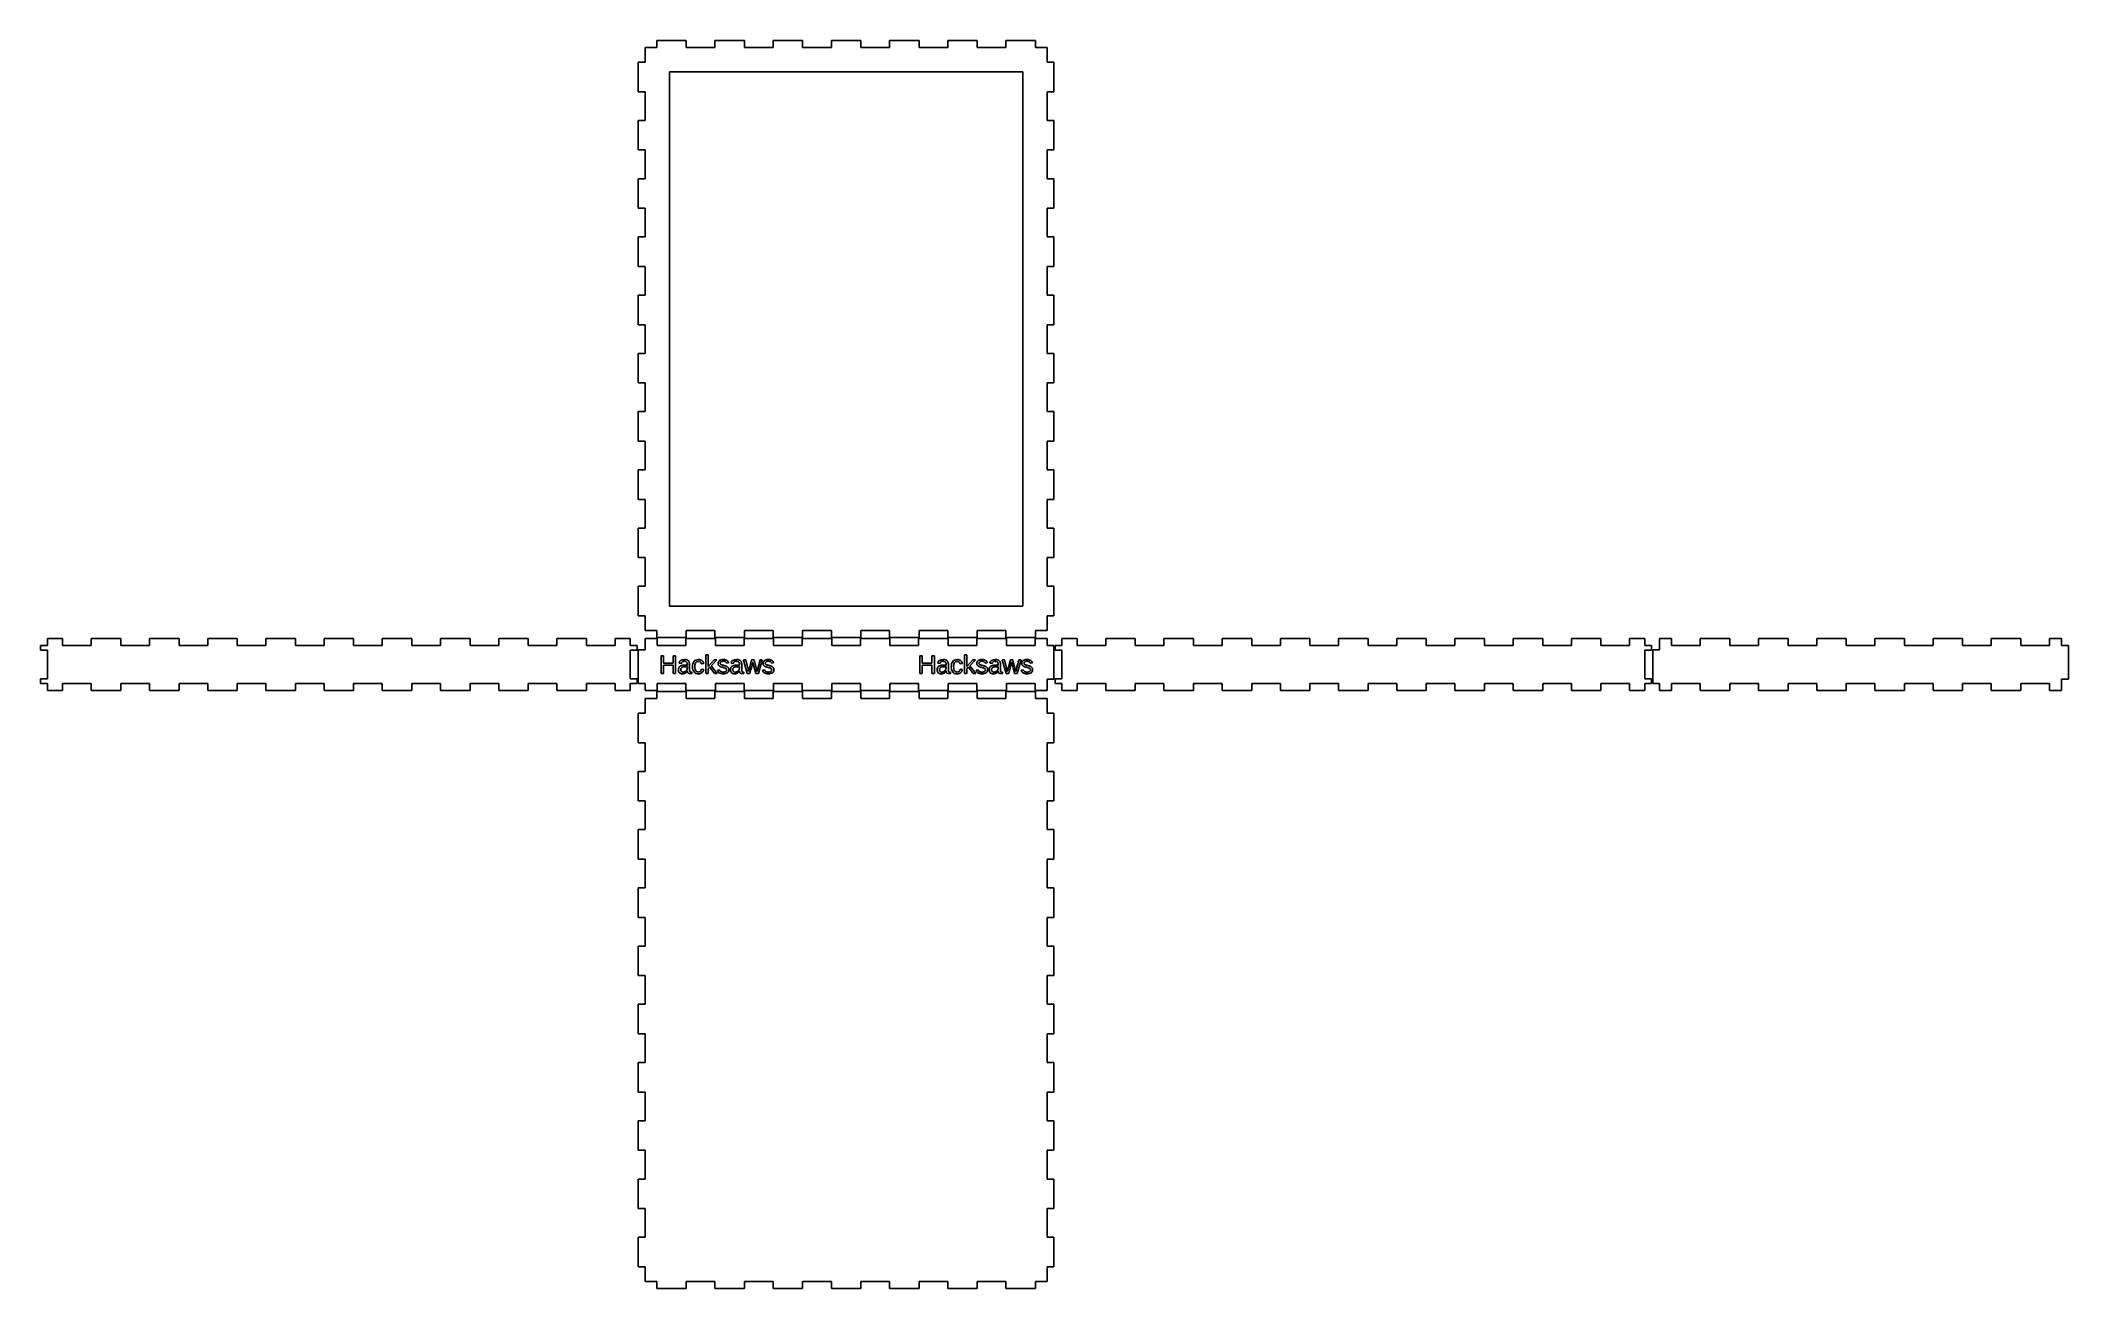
# Model space of a CAD drawing. Header units: metres. Extents: x -388 to 588, y -456 to 144.
import ezdxf

# ---------------------------------------------------------------- set-up
doc = ezdxf.new("R2010")
doc.units = ezdxf.units.M

msp = doc.modelspace()

# ---------------------------------------------------------------- linework, layer by layer
for p, q in [((-91.1, 140.7), (-96.7, 140.7)), ((-96.7, 140.7), (-96.7, 133.6)), ((-76.9, 144), (-91.1, 144)), ((-91.1, 144), (-91.1, 140.7)), ((-76.9, 140.7), (-76.9, 144)), ((-63.1, 140.7), (-76.9, 140.7)), ((-48.9, 144), (-63.1, 144)), ((-63.1, 144), (-63.1, 140.7)), ((-48.9, 140.7), (-48.9, 144)), ((-35.1, 140.7), (-48.9, 140.7)), ((-20.9, 144), (-35.1, 144)), ((-35.1, 144), (-35.1, 140.7)), ((-20.9, 140.7), (-20.9, 144)), ((-7.1, 140.7), (-20.9, 140.7)), ((7.1, 144), (-7.1, 144)), ((-7.1, 144), (-7.1, 140.7)), ((7.1, 140.7), (7.1, 144)), ((20.9, 140.7), (7.1, 140.7)), ((35.1, 144), (20.9, 144)), ((20.9, 144), (20.9, 140.7)), ((35.1, 140.7), (35.1, 144)), ((48.9, 140.7), (35.1, 140.7)), ((63.1, 144), (48.9, 144)), ((48.9, 144), (48.9, 140.7)), ((63.1, 140.7), (63.1, 144)), ((76.9, 140.7), (63.1, 140.7)), ((91.1, 144), (76.9, 144)), ((76.9, 144), (76.9, 140.7)), ((91.1, 140.7), (91.1, 144)), ((96.7, 140.7), (91.1, 140.7)), ((96.7, 133.6), (96.7, 140.7)), ((-96.7, 133.6), (-100, 133.6)), ((-100, 133.6), (-100, 119.4)), ((-85, -128), (-85, 129)), ((-85, 129), (85, 129)), ((85, 129), (85, -128)), ((100, 133.6), (96.7, 133.6)), ((100, 119.4), (100, 133.6)), ((-100, 119.4), (-96.7, 119.4)), ((-96.7, 119.4), (-96.7, 105.6)), ((96.7, 105.6), (96.7, 119.4)), ((96.7, 119.4), (100, 119.4)), ((-96.7, 105.6), (-100, 105.6)), ((-100, 105.6), (-100, 91.4)), ((100, 105.6), (96.7, 105.6)), ((100, 91.4), (100, 105.6)), ((-100, 91.4), (-96.7, 91.4)), ((-96.7, 91.4), (-96.7, 77.6)), ((96.7, 77.6), (96.7, 91.4)), ((96.7, 91.4), (100, 91.4)), ((-96.7, 77.6), (-100, 77.6)), ((-100, 77.6), (-100, 63.4)), ((100, 77.6), (96.7, 77.6)), ((100, 63.4), (100, 77.6)), ((-100, 63.4), (-96.7, 63.4)), ((-96.7, 63.4), (-96.7, 49.6)), ((96.7, 49.6), (96.7, 63.4)), ((96.7, 63.4), (100, 63.4)), ((-96.7, 49.6), (-100, 49.6)), ((-100, 49.6), (-100, 35.4)), ((100, 49.6), (96.7, 49.6)), ((100, 35.4), (100, 49.6)), ((-100, 35.4), (-96.7, 35.4)), ((-96.7, 35.4), (-96.7, 21.6)), ((96.7, 21.6), (96.7, 35.4)), ((96.7, 35.4), (100, 35.4)), ((-96.7, 21.6), (-100, 21.6)), ((-100, 21.6), (-100, 7.4)), ((100, 21.6), (96.7, 21.6)), ((100, 7.4), (100, 21.6)), ((-100, 7.4), (-96.7, 7.4)), ((-96.7, 7.4), (-96.7, -6.4)), ((96.7, -6.4), (96.7, 7.4)), ((96.7, 7.4), (100, 7.4)), ((-96.7, -6.4), (-100, -6.4)), ((-100, -6.4), (-100, -20.6)), ((100, -6.4), (96.7, -6.4)), ((100, -20.6), (100, -6.4)), ((-100, -20.6), (-96.7, -20.6)), ((-96.7, -20.6), (-96.7, -34.4)), ((96.7, -34.4), (96.7, -20.6)), ((96.7, -20.6), (100, -20.6)), ((-96.7, -34.4), (-100, -34.4)), ((-100, -34.4), (-100, -48.6)), ((100, -34.4), (96.7, -34.4)), ((100, -48.6), (100, -34.4)), ((-100, -48.6), (-96.7, -48.6)), ((-96.7, -48.6), (-96.7, -62.4)), ((96.7, -62.4), (96.7, -48.6)), ((96.7, -48.6), (100, -48.6)), ((-96.7, -62.4), (-100, -62.4)), ((-100, -62.4), (-100, -76.6)), ((100, -62.4), (96.7, -62.4)), ((100, -76.6), (100, -62.4)), ((-100, -76.6), (-96.7, -76.6)), ((-96.7, -76.6), (-96.7, -90.4)), ((96.7, -90.4), (96.7, -76.6)), ((96.7, -76.6), (100, -76.6)), ((-96.7, -90.4), (-100, -90.4)), ((-100, -90.4), (-100, -104.6)), ((100, -90.4), (96.7, -90.4)), ((100, -104.6), (100, -90.4)), ((-100, -104.6), (-96.7, -104.6)), ((-96.7, -104.6), (-96.7, -118.4)), ((96.7, -118.4), (96.7, -104.6)), ((96.7, -104.6), (100, -104.6)), ((-96.7, -118.4), (-100, -118.4)), ((-100, -118.4), (-100, -132.6)), ((100, -118.4), (96.7, -118.4)), ((100, -132.6), (100, -118.4)), ((-100, -132.6), (-96.7, -132.6)), ((-96.7, -132.6), (-96.7, -139.7)), ((85, -128), (-85, -128)), ((96.7, -139.7), (96.7, -132.6)), ((96.7, -132.6), (100, -132.6)), ((-376.9, -143.5), (-384.2, -143.5)), ((-384.2, -143.5), (-384.2, -146.8)), ((-376.9, -146.8), (-376.9, -143.5)), ((-348.9, -143.5), (-363.1, -143.5)), ((-363.1, -143.5), (-363.1, -146.8)), ((-348.9, -146.8), (-348.9, -143.5)), ((-320.9, -143.5), (-335.1, -143.5)), ((-335.1, -143.5), (-335.1, -146.8)), ((-320.9, -146.8), (-320.9, -143.5)), ((-292.9, -143.5), (-307.1, -143.5)), ((-307.1, -143.5), (-307.1, -146.8)), ((-292.9, -146.8), (-292.9, -143.5)), ((-264.9, -143.5), (-279.1, -143.5)), ((-279.1, -143.5), (-279.1, -146.8)), ((-264.9, -146.8), (-264.9, -143.5)), ((-236.9, -143.5), (-251.1, -143.5)), ((-251.1, -143.5), (-251.1, -146.8)), ((-236.9, -146.8), (-236.9, -143.5)), ((-208.9, -143.5), (-223.1, -143.5)), ((-223.1, -143.5), (-223.1, -146.8)), ((-208.9, -146.8), (-208.9, -143.5)), ((-180.9, -143.5), (-195.1, -143.5)), ((-195.1, -143.5), (-195.1, -146.8)), ((-180.9, -146.8), (-180.9, -143.5)), ((-152.9, -143.5), (-167.1, -143.5)), ((-167.1, -143.5), (-167.1, -146.8)), ((-152.9, -146.8), (-152.9, -143.5)), ((-124.9, -143.5), (-139.1, -143.5)), ((-139.1, -143.5), (-139.1, -146.8)), ((-124.9, -146.8), (-124.9, -143.5)), ((-103.8, -143.5), (-111.1, -143.5)), ((-111.1, -143.5), (-111.1, -146.8)), ((-103.8, -146.8), (-103.8, -143.5)), ((-96.7, -139.7), (-91.1, -139.7)), ((-90.9, -143.5), (-96.7, -143.5)), ((-96.7, -143.5), (-96.7, -148.9)), ((-91.1, -139.7), (-91.1, -143)), ((-91.1, -143), (-76.9, -143)), ((-90.9, -146.8), (-90.9, -143.5)), ((-62.9, -143.5), (-77.1, -143.5)), ((-77.1, -143.5), (-77.1, -146.8)), ((-76.9, -139.7), (-63.1, -139.7)), ((-76.9, -143), (-76.9, -139.7)), ((-63.1, -139.7), (-63.1, -143)), ((-63.1, -143), (-48.9, -143)), ((-62.9, -146.8), (-62.9, -143.5)), ((-34.9, -143.5), (-49.1, -143.5)), ((-49.1, -143.5), (-49.1, -146.8)), ((-48.9, -143), (-48.9, -139.7)), ((-48.9, -139.7), (-35.1, -139.7)), ((-35.1, -139.7), (-35.1, -143)), ((-35.1, -143), (-20.9, -143)), ((-34.9, -146.8), (-34.9, -143.5)), ((-6.9, -143.5), (-21.1, -143.5)), ((-21.1, -143.5), (-21.1, -146.8)), ((-20.9, -143), (-20.9, -139.7)), ((-20.9, -139.7), (-7.1, -139.7)), ((-7.1, -139.7), (-7.1, -143)), ((-7.1, -143), (7.1, -143)), ((-6.9, -146.8), (-6.9, -143.5)), ((21.1, -143.5), (6.9, -143.5)), ((6.9, -143.5), (6.9, -146.8)), ((7.1, -143), (7.1, -139.7)), ((7.1, -139.7), (20.9, -139.7)), ((20.9, -139.7), (20.9, -143)), ((20.9, -143), (35.1, -143)), ((21.1, -146.8), (21.1, -143.5)), ((49.1, -143.5), (34.9, -143.5)), ((34.9, -143.5), (34.9, -146.8)), ((35.1, -143), (35.1, -139.7)), ((35.1, -139.7), (48.9, -139.7)), ((48.9, -139.7), (48.9, -143)), ((48.9, -143), (63.1, -143)), ((49.1, -146.8), (49.1, -143.5)), ((77.1, -143.5), (62.9, -143.5)), ((62.9, -143.5), (62.9, -146.8)), ((63.1, -143), (63.1, -139.7)), ((63.1, -139.7), (76.9, -139.7)), ((76.9, -139.7), (76.9, -143)), ((76.9, -143), (91.1, -143)), ((77.1, -146.8), (77.1, -143.5)), ((96.7, -143.5), (90.9, -143.5)), ((90.9, -143.5), (90.9, -146.8)), ((91.1, -143), (91.1, -139.7)), ((91.1, -139.7), (96.7, -139.7)), ((96.7, -146.8), (96.7, -143.5)), ((111.1, -143.5), (103.8, -143.5)), ((103.8, -143.5), (103.8, -146.8)), ((111.1, -146.8), (111.1, -143.5)), ((139.1, -143.5), (124.9, -143.5)), ((124.9, -143.5), (124.9, -146.8)), ((139.1, -146.8), (139.1, -143.5)), ((167.1, -143.5), (152.9, -143.5)), ((152.9, -143.5), (152.9, -146.8)), ((167.1, -146.8), (167.1, -143.5)), ((195.1, -143.5), (180.9, -143.5)), ((180.9, -143.5), (180.9, -146.8)), ((195.1, -146.8), (195.1, -143.5)), ((223.1, -143.5), (208.9, -143.5)), ((208.9, -143.5), (208.9, -146.8)), ((223.1, -146.8), (223.1, -143.5)), ((251.1, -143.5), (236.9, -143.5)), ((236.9, -143.5), (236.9, -146.8)), ((251.1, -146.8), (251.1, -143.5)), ((279.1, -143.5), (264.9, -143.5)), ((264.9, -143.5), (264.9, -146.8)), ((279.1, -146.8), (279.1, -143.5)), ((307.1, -143.5), (292.9, -143.5)), ((292.9, -143.5), (292.9, -146.8)), ((307.1, -146.8), (307.1, -143.5)), ((335.1, -143.5), (320.9, -143.5)), ((320.9, -143.5), (320.9, -146.8)), ((335.1, -146.8), (335.1, -143.5)), ((363.1, -143.5), (348.9, -143.5)), ((348.9, -143.5), (348.9, -146.8)), ((363.1, -146.8), (363.1, -143.5)), ((384.2, -143.5), (376.9, -143.5)), ((376.9, -143.5), (376.9, -146.8)), ((384.2, -146.8), (384.2, -143.5)), ((397.1, -143.5), (391.3, -143.5)), ((391.3, -143.5), (391.3, -148.9)), ((397.1, -146.8), (397.1, -143.5)), ((425.1, -143.5), (410.9, -143.5)), ((410.9, -143.5), (410.9, -146.8)), ((425.1, -146.8), (425.1, -143.5)), ((453.1, -143.5), (438.9, -143.5)), ((438.9, -143.5), (438.9, -146.8)), ((453.1, -146.8), (453.1, -143.5)), ((481.1, -143.5), (466.9, -143.5)), ((466.9, -143.5), (466.9, -146.8)), ((481.1, -146.8), (481.1, -143.5)), ((509.1, -143.5), (494.9, -143.5)), ((494.9, -143.5), (494.9, -146.8)), ((509.1, -146.8), (509.1, -143.5)), ((537.1, -143.5), (522.9, -143.5)), ((522.9, -143.5), (522.9, -146.8)), ((537.1, -146.8), (537.1, -143.5)), ((565.1, -143.5), (550.9, -143.5)), ((550.9, -143.5), (550.9, -146.8)), ((565.1, -146.8), (565.1, -143.5)), ((584.7, -143.5), (578.9, -143.5)), ((578.9, -143.5), (578.9, -146.8)), ((584.7, -146.8), (584.7, -143.5)), ((-384.2, -146.8), (-387.5, -146.8)), ((-387.5, -146.8), (-387.5, -149.1)), ((-387.5, -149.1), (-384.2, -149.1)), ((-384.2, -149.1), (-384.2, -162.9)), ((-363.1, -146.8), (-376.9, -146.8)), ((-335.1, -146.8), (-348.9, -146.8)), ((-307.1, -146.8), (-320.9, -146.8)), ((-279.1, -146.8), (-292.9, -146.8)), ((-251.1, -146.8), (-264.9, -146.8)), ((-223.1, -146.8), (-236.9, -146.8)), ((-195.1, -146.8), (-208.9, -146.8)), ((-167.1, -146.8), (-180.9, -146.8)), ((-139.1, -146.8), (-152.9, -146.8)), ((-111.1, -146.8), (-124.9, -146.8)), ((-100.5, -146.8), (-103.8, -146.8)), ((-103.8, -162.9), (-103.8, -149.1)), ((-103.8, -149.1), (-100.5, -149.1)), ((-100.5, -149.1), (-100.5, -146.8)), ((-96.7, -148.9), (-100, -148.9)), ((-100, -148.9), (-100, -165.2)), ((-77.1, -146.8), (-90.9, -146.8)), ((-88.975, -160.344), (-88.975, -151.768)), ((-88.975, -151.768), (-87.811, -151.768)), ((-87.811, -151.768), (-87.811, -155.416)), ((-87.811, -155.416), (-83.159, -155.416)), ((-83.159, -155.416), (-83.159, -151.768)), ((-83.159, -151.768), (-81.995, -151.768)), ((-81.995, -151.768), (-81.995, -160.344)), ((-80.3793, -155.378), (-80.11, -154.61)), ((-79.2343, -155.48), (-80.3793, -155.378)), ((-80.11, -154.61), (-79.5813, -154.062)), ((-79.5813, -154.062), (-78.793, -153.733)), ((-79.1842, -155.231), (-79.2343, -155.48)), ((-79.101, -155.019), (-79.1842, -155.231)), ((-78.9847, -154.842), (-79.101, -155.019)), ((-78.8353, -154.703), (-78.9847, -154.842)), ((-78.6438, -154.596), (-78.8353, -154.703)), ((-78.793, -153.733), (-77.7453, -153.624)), ((-78.4025, -154.52), (-78.6438, -154.596)), ((-78.1113, -154.474), (-78.4025, -154.52)), ((-77.7702, -154.459), (-78.1113, -154.474)), ((-77.4314, -154.48), (-77.7702, -154.459)), ((-77.7453, -153.624), (-77.1646, -153.659)), ((-77.141, -154.546), (-77.4314, -154.48)), ((-77.1646, -153.659), (-76.6605, -153.767)), ((-76.8989, -154.654), (-77.141, -154.546)), ((-76.7052, -154.806), (-76.8989, -154.654)), ((-76.5569, -155.007), (-76.7052, -154.806)), ((-76.6605, -153.767), (-76.2331, -153.945)), ((-76.451, -155.266), (-76.5569, -155.007)), ((-76.3874, -155.581), (-76.451, -155.266)), ((-76.3663, -155.954), (-76.3874, -155.581)), ((-76.3663, -156.312), (-76.3663, -155.954)), ((-76.2331, -153.945), (-75.8822, -154.195)), ((-75.8822, -154.195), (-75.6088, -154.512)), ((-75.6088, -154.512), (-75.4135, -154.892)), ((-75.4135, -154.892), (-75.2963, -155.337)), ((-75.2963, -155.337), (-75.2572, -155.845)), ((-75.2572, -155.845), (-75.2572, -158.689)), ((-73.841, -156.258), (-73.7032, -155.573)), ((-73.7032, -155.573), (-73.4735, -154.987)), ((-73.4735, -154.987), (-73.1519, -154.5)), ((-73.1519, -154.5), (-72.7446, -154.117)), ((-72.7446, -154.117), (-72.2577, -153.843)), ((-72.6427, -155.842), (-72.7164, -156.38)), ((-72.5199, -155.402), (-72.6427, -155.842)), ((-72.3479, -155.063), (-72.5199, -155.402)), ((-72.1206, -154.809), (-72.3479, -155.063)), ((-72.2577, -153.843), (-71.6911, -153.679)), ((-71.8327, -154.628), (-72.1206, -154.809)), ((-71.4841, -154.519), (-71.8327, -154.628)), ((-71.6911, -153.679), (-71.0449, -153.624)), ((-71.0749, -154.483), (-71.4841, -154.519)), ((-70.7709, -154.503), (-71.0749, -154.483)), ((-71.0449, -153.624), (-70.5585, -153.656)), ((-70.5037, -154.563), (-70.7709, -154.503)), ((-70.5585, -153.656), (-70.1152, -153.755)), ((-70.2734, -154.664), (-70.5037, -154.563)), ((-70.0799, -154.805), (-70.2734, -154.664)), ((-70.1152, -153.755), (-69.715, -153.918)), ((-69.921, -154.979), (-70.0799, -154.805)), ((-69.7952, -155.182), (-69.921, -154.979)), ((-69.7025, -155.413), (-69.7952, -155.182)), ((-69.715, -153.918), (-69.3579, -154.147)), ((-69.6429, -155.672), (-69.7025, -155.413)), ((-68.5159, -155.587), (-69.6429, -155.672)), ((-69.3579, -154.147), (-69.0537, -154.433)), ((-69.0537, -154.433), (-68.8119, -154.768)), ((-68.8119, -154.768), (-68.6327, -155.153)), ((-68.6327, -155.153), (-68.5159, -155.587)), ((-67.4812, -160.344), (-67.4812, -151.32)), ((-67.4812, -151.32), (-66.3842, -151.32)), ((-66.3842, -151.32), (-66.3842, -156.951)), ((-66.3842, -156.951), (-63.4632, -153.752)), ((-62.1772, -153.752), (-64.8662, -156.585)), ((-63.4632, -153.752), (-62.1772, -153.752)), ((-49.1, -146.8), (-62.9, -146.8)), ((-61.6204, -155.478), (-61.58, -155.052)), ((-61.6062, -155.713), (-61.6204, -155.478)), ((-61.5637, -155.93), (-61.6062, -155.713)), ((-61.58, -155.052), (-61.4589, -154.68)), ((-61.4927, -156.127), (-61.5637, -155.93)), ((-61.4589, -154.68), (-61.257, -154.362)), ((-61.257, -154.362), (-60.9744, -154.098)), ((-60.9744, -154.098), (-60.6144, -153.89)), ((-60.6144, -153.89), (-60.1804, -153.742)), ((-60.5312, -155.152), (-60.5534, -155.368)), ((-60.5534, -155.368), (-60.5442, -155.503)), ((-60.5442, -155.503), (-60.5167, -155.625)), ((-60.4644, -154.965), (-60.5312, -155.152)), ((-60.5167, -155.625), (-60.4707, -155.736)), ((-60.4707, -155.736), (-60.4064, -155.834)), ((-60.3532, -154.808), (-60.4644, -154.965)), ((-60.4064, -155.834), (-60.3241, -155.922)), ((-60.1974, -154.68), (-60.3532, -154.808)), ((-60.3241, -155.922), (-60.2242, -156.003)), ((-60.2242, -156.003), (-60.1066, -156.078)), ((-59.9944, -154.58), (-60.1974, -154.68)), ((-60.1804, -153.742), (-59.6724, -153.653)), ((-60.1066, -156.078), (-59.9714, -156.146)), ((-59.7422, -154.51), (-59.9944, -154.58)), ((-59.4409, -154.467), (-59.7422, -154.51)), ((-59.6724, -153.653), (-59.0904, -153.624)), ((-59.0904, -154.453), (-59.4409, -154.467)), ((-59.0904, -153.624), (-58.5706, -153.648)), ((-58.7696, -154.467), (-59.0904, -154.453)), ((-58.4829, -154.512), (-58.7696, -154.467)), ((-58.5706, -153.648), (-58.1069, -153.72)), ((-58.2306, -154.585), (-58.4829, -154.512)), ((-58.0124, -154.688), (-58.2306, -154.585)), ((-58.1069, -153.72), (-57.6996, -153.84)), ((-57.8304, -154.818), (-58.0124, -154.688)), ((-57.6872, -154.973), (-57.8304, -154.818)), ((-57.6996, -153.84), (-57.3484, -154.008)), ((-57.5829, -155.154), (-57.6872, -154.973)), ((-57.5174, -155.361), (-57.5829, -155.154)), ((-56.5304, -155.239), (-57.5174, -155.361)), ((-57.3484, -154.008), (-57.0551, -154.229)), ((-57.0551, -154.229), (-56.8209, -154.508)), ((-56.8209, -154.508), (-56.6461, -154.844)), ((-56.6461, -154.844), (-56.5304, -155.239)), ((-55.3197, -155.378), (-55.0504, -154.61)), ((-54.1747, -155.48), (-55.3197, -155.378)), ((-55.0504, -154.61), (-54.5217, -154.062)), ((-54.5217, -154.062), (-53.7334, -153.733)), ((-54.1246, -155.231), (-54.1747, -155.48)), ((-54.0414, -155.019), (-54.1246, -155.231)), ((-53.9251, -154.842), (-54.0414, -155.019)), ((-53.7757, -154.703), (-53.9251, -154.842)), ((-53.5842, -154.596), (-53.7757, -154.703)), ((-53.7334, -153.733), (-52.6857, -153.624)), ((-53.3429, -154.52), (-53.5842, -154.596)), ((-53.0517, -154.474), (-53.3429, -154.52)), ((-52.7107, -154.459), (-53.0517, -154.474)), ((-52.3719, -154.48), (-52.7107, -154.459)), ((-52.6857, -153.624), (-52.105, -153.659)), ((-52.0814, -154.546), (-52.3719, -154.48)), ((-52.105, -153.659), (-51.6009, -153.767)), ((-51.8394, -154.654), (-52.0814, -154.546)), ((-51.6457, -154.806), (-51.8394, -154.654)), ((-51.4974, -155.007), (-51.6457, -154.806)), ((-51.6009, -153.767), (-51.1735, -153.945)), ((-51.3914, -155.266), (-51.4974, -155.007)), ((-51.3279, -155.581), (-51.3914, -155.266)), ((-51.3067, -155.954), (-51.3279, -155.581)), ((-51.3067, -156.312), (-51.3067, -155.954)), ((-51.1735, -153.945), (-50.8227, -154.195)), ((-50.8227, -154.195), (-50.5492, -154.512)), ((-50.5492, -154.512), (-50.3539, -154.892)), ((-50.3539, -154.892), (-50.2367, -155.337)), ((-50.2367, -155.337), (-50.1977, -155.845)), ((-50.1977, -155.845), (-50.1977, -158.689)), ((-47.5294, -160.344), (-49.3784, -153.752)), ((-49.3784, -153.752), (-48.2944, -153.752)), ((-48.2944, -153.752), (-47.1438, -158.36)), ((-46.8094, -158.985), (-45.4304, -153.752)), ((-45.4304, -153.752), (-44.2544, -153.752)), ((-45.1377, -155.941), (-45.3856, -156.925)), ((-45.0164, -155.442), (-45.1377, -155.941)), ((-44.9156, -154.987), (-45.0164, -155.442)), ((-44.8454, -154.653), (-44.9156, -154.987)), ((-44.6254, -155.683), (-44.8454, -154.653)), ((-43.4734, -160.344), (-44.6254, -155.683)), ((-44.2544, -153.752), (-43.1014, -158.278)), ((-42.6314, -158.589), (-41.3784, -153.752)), ((-40.3064, -153.752), (-42.1994, -160.344)), ((-41.3784, -153.752), (-40.3064, -153.752)), ((-39.9466, -155.478), (-39.9062, -155.052)), ((-39.9324, -155.713), (-39.9466, -155.478)), ((-39.8898, -155.93), (-39.9324, -155.713)), ((-39.9062, -155.052), (-39.7851, -154.68)), ((-39.8189, -156.127), (-39.8898, -155.93)), ((-39.7851, -154.68), (-39.5832, -154.362)), ((-39.5832, -154.362), (-39.3006, -154.098)), ((-39.3006, -154.098), (-38.9406, -153.89)), ((-38.9406, -153.89), (-38.5066, -153.742)), ((-38.8573, -155.152), (-38.8796, -155.368)), ((-38.8796, -155.368), (-38.8704, -155.503)), ((-38.8704, -155.503), (-38.8428, -155.625)), ((-38.7906, -154.965), (-38.8573, -155.152)), ((-38.8428, -155.625), (-38.7969, -155.736)), ((-38.7969, -155.736), (-38.7326, -155.834)), ((-38.6794, -154.808), (-38.7906, -154.965)), ((-38.7326, -155.834), (-38.6503, -155.922)), ((-38.5236, -154.68), (-38.6794, -154.808)), ((-38.6503, -155.922), (-38.5504, -156.003)), ((-38.5504, -156.003), (-38.4328, -156.078)), ((-38.3205, -154.58), (-38.5236, -154.68)), ((-38.5066, -153.742), (-37.9986, -153.653)), ((-38.4328, -156.078), (-38.2976, -156.146)), ((-38.0683, -154.51), (-38.3205, -154.58)), ((-37.767, -154.467), (-38.0683, -154.51)), ((-37.9986, -153.653), (-37.4166, -153.624)), ((-37.4166, -154.453), (-37.767, -154.467)), ((-37.4166, -153.624), (-36.8967, -153.648)), ((-37.0957, -154.467), (-37.4166, -154.453)), ((-36.8091, -154.512), (-37.0957, -154.467)), ((-36.8967, -153.648), (-36.4331, -153.72)), ((-36.5567, -154.585), (-36.8091, -154.512)), ((-36.3386, -154.688), (-36.5567, -154.585)), ((-36.4331, -153.72), (-36.0257, -153.84)), ((-36.1565, -154.818), (-36.3386, -154.688)), ((-36.0134, -154.973), (-36.1565, -154.818)), ((-36.0257, -153.84), (-35.6746, -154.008)), ((-35.909, -155.154), (-36.0134, -154.973)), ((-35.8436, -155.361), (-35.909, -155.154)), ((-34.8566, -155.239), (-35.8436, -155.361)), ((-35.6746, -154.008), (-35.3812, -154.229)), ((-35.3812, -154.229), (-35.1471, -154.508)), ((-35.1471, -154.508), (-34.9722, -154.844)), ((-34.9722, -154.844), (-34.8566, -155.239)), ((-21.1, -146.8), (-34.9, -146.8)), ((6.9, -146.8), (-6.9, -146.8)), ((34.9, -146.8), (21.1, -146.8)), ((35.4899, -160.344), (35.4899, -151.768)), ((35.4899, -151.768), (36.6539, -151.768)), ((36.6539, -151.768), (36.6539, -155.416)), ((36.6539, -155.416), (41.3058, -155.416)), ((41.3058, -155.416), (41.3058, -151.768)), ((41.3058, -151.768), (42.4698, -151.768)), ((42.4698, -151.768), (42.4698, -160.344)), ((44.0856, -155.378), (44.3549, -154.61)), ((45.2306, -155.48), (44.0856, -155.378)), ((44.3549, -154.61), (44.8836, -154.062)), ((44.8836, -154.062), (45.6719, -153.733)), ((45.2807, -155.231), (45.2306, -155.48)), ((45.3639, -155.019), (45.2807, -155.231)), ((45.4802, -154.842), (45.3639, -155.019)), ((45.6296, -154.703), (45.4802, -154.842)), ((45.821, -154.596), (45.6296, -154.703)), ((45.6719, -153.733), (46.7196, -153.624)), ((46.0624, -154.52), (45.821, -154.596)), ((46.3535, -154.474), (46.0624, -154.52)), ((46.6946, -154.459), (46.3535, -154.474)), ((47.0334, -154.48), (46.6946, -154.459)), ((46.7196, -153.624), (47.3003, -153.659)), ((47.3239, -154.546), (47.0334, -154.48)), ((47.3003, -153.659), (47.8044, -153.767)), ((47.5659, -154.654), (47.3239, -154.546)), ((47.7596, -154.806), (47.5659, -154.654)), ((47.9079, -155.007), (47.7596, -154.806)), ((47.8044, -153.767), (48.2318, -153.945)), ((48.0139, -155.266), (47.9079, -155.007)), ((48.0774, -155.581), (48.0139, -155.266)), ((48.0986, -155.954), (48.0774, -155.581)), ((48.0986, -156.312), (48.0986, -155.954)), ((48.2318, -153.945), (48.5826, -154.195)), ((48.5826, -154.195), (48.856, -154.512)), ((48.856, -154.512), (49.0514, -154.892)), ((49.0514, -154.892), (49.1685, -155.337)), ((62.9, -146.8), (49.1, -146.8)), ((49.1685, -155.337), (49.2076, -155.845)), ((49.2076, -155.845), (49.2076, -158.689)), ((50.6239, -156.258), (50.7617, -155.573)), ((50.7617, -155.573), (50.9914, -154.987)), ((50.9914, -154.987), (51.3129, -154.5)), ((51.3129, -154.5), (51.7202, -154.117)), ((51.7202, -154.117), (52.2072, -153.843)), ((51.8222, -155.842), (51.7485, -156.38)), ((51.945, -155.402), (51.8222, -155.842)), ((52.1169, -155.063), (51.945, -155.402)), ((52.3442, -154.809), (52.1169, -155.063)), ((52.2072, -153.843), (52.7737, -153.679)), ((52.6322, -154.628), (52.3442, -154.809)), ((52.9807, -154.519), (52.6322, -154.628)), ((52.7737, -153.679), (53.4199, -153.624)), ((53.3899, -154.483), (52.9807, -154.519)), ((53.694, -154.503), (53.3899, -154.483)), ((53.4199, -153.624), (53.9064, -153.656)), ((53.9612, -154.563), (53.694, -154.503)), ((53.9064, -153.656), (54.3497, -153.755)), ((54.1915, -154.664), (53.9612, -154.563)), ((54.3849, -154.805), (54.1915, -154.664)), ((54.3497, -153.755), (54.7499, -153.918)), ((54.5439, -154.979), (54.3849, -154.805)), ((54.6697, -155.182), (54.5439, -154.979)), ((54.7624, -155.413), (54.6697, -155.182)), ((54.7499, -153.918), (55.1069, -154.147)), ((54.8219, -155.672), (54.7624, -155.413)), ((55.9489, -155.587), (54.8219, -155.672)), ((55.1069, -154.147), (55.4112, -154.433)), ((55.4112, -154.433), (55.6529, -154.768)), ((55.6529, -154.768), (55.8322, -155.153)), ((55.8322, -155.153), (55.9489, -155.587)), ((56.9837, -160.344), (56.9837, -151.32)), ((56.9837, -151.32), (58.0807, -151.32)), ((58.0807, -151.32), (58.0807, -156.951)), ((58.0807, -156.951), (61.0017, -153.752)), ((62.2877, -153.752), (59.5987, -156.585)), ((61.0017, -153.752), (62.2877, -153.752)), ((62.8444, -155.478), (62.8848, -155.052)), ((62.8586, -155.713), (62.8444, -155.478)), ((62.9012, -155.93), (62.8586, -155.713)), ((62.8848, -155.052), (63.0059, -154.68)), ((62.9721, -156.127), (62.9012, -155.93)), ((63.0059, -154.68), (63.2078, -154.362)), ((63.2078, -154.362), (63.4904, -154.098)), ((63.4904, -154.098), (63.8504, -153.89)), ((63.8504, -153.89), (64.2844, -153.742)), ((63.9337, -155.152), (63.9114, -155.368)), ((63.9114, -155.368), (63.9206, -155.503)), ((63.9206, -155.503), (63.9482, -155.625)), ((64.0004, -154.965), (63.9337, -155.152)), ((63.9482, -155.625), (63.9941, -155.736)), ((63.9941, -155.736), (64.0584, -155.834)), ((64.1117, -154.808), (64.0004, -154.965)), ((64.0584, -155.834), (64.1407, -155.922)), ((64.2674, -154.68), (64.1117, -154.808)), ((64.1407, -155.922), (64.2407, -156.003)), ((64.2407, -156.003), (64.3582, -156.078)), ((64.4705, -154.58), (64.2674, -154.68)), ((64.2844, -153.742), (64.7924, -153.653)), ((64.3582, -156.078), (64.4934, -156.146)), ((64.7227, -154.51), (64.4705, -154.58)), ((65.024, -154.467), (64.7227, -154.51)), ((64.7924, -153.653), (65.3744, -153.624)), ((65.3744, -154.453), (65.024, -154.467)), ((65.3744, -153.624), (65.8943, -153.648)), ((65.6953, -154.467), (65.3744, -154.453)), ((65.9819, -154.512), (65.6953, -154.467)), ((65.8943, -153.648), (66.3579, -153.72)), ((66.2343, -154.585), (65.9819, -154.512)), ((66.4524, -154.688), (66.2343, -154.585)), ((66.3579, -153.72), (66.7653, -153.84)), ((66.6345, -154.818), (66.4524, -154.688)), ((66.7777, -154.973), (66.6345, -154.818)), ((66.7653, -153.84), (67.1164, -154.008)), ((66.882, -155.154), (66.7777, -154.973)), ((66.9474, -155.361), (66.882, -155.154)), ((67.9344, -155.239), (66.9474, -155.361)), ((67.1164, -154.008), (67.4098, -154.229)), ((67.4098, -154.229), (67.6439, -154.508)), ((67.6439, -154.508), (67.8188, -154.844)), ((67.8188, -154.844), (67.9344, -155.239)), ((69.1452, -155.378), (69.4144, -154.61)), ((70.2902, -155.48), (69.1452, -155.378)), ((69.4144, -154.61), (69.9432, -154.062)), ((69.9432, -154.062), (70.7314, -153.733)), ((70.3402, -155.231), (70.2902, -155.48)), ((70.4234, -155.019), (70.3402, -155.231)), ((70.5397, -154.842), (70.4234, -155.019)), ((70.6892, -154.703), (70.5397, -154.842)), ((70.8806, -154.596), (70.6892, -154.703)), ((70.7314, -153.733), (71.7792, -153.624)), ((71.1219, -154.52), (70.8806, -154.596)), ((71.4131, -154.474), (71.1219, -154.52)), ((71.7542, -154.459), (71.4131, -154.474)), ((72.093, -154.48), (71.7542, -154.459)), ((71.7792, -153.624), (72.3599, -153.659)), ((72.3834, -154.546), (72.093, -154.48)), ((72.3599, -153.659), (72.8639, -153.767)), ((72.6255, -154.654), (72.3834, -154.546)), ((72.8192, -154.806), (72.6255, -154.654)), ((72.9675, -155.007), (72.8192, -154.806)), ((72.8639, -153.767), (73.2914, -153.945)), ((73.0734, -155.266), (72.9675, -155.007)), ((73.137, -155.581), (73.0734, -155.266)), ((73.1582, -155.954), (73.137, -155.581)), ((73.1582, -156.312), (73.1582, -155.954)), ((73.2914, -153.945), (73.6422, -154.195)), ((73.6422, -154.195), (73.9156, -154.512)), ((73.9156, -154.512), (74.1109, -154.892)), ((74.1109, -154.892), (74.2281, -155.337)), ((74.2281, -155.337), (74.2672, -155.845)), ((74.2672, -155.845), (74.2672, -158.689)), ((76.9355, -160.344), (75.0865, -153.752)), ((75.0865, -153.752), (76.1705, -153.752)), ((76.1705, -153.752), (77.3211, -158.36)), ((90.9, -146.8), (77.1, -146.8)), ((77.6555, -158.985), (79.0345, -153.752)), ((79.0345, -153.752), (80.2105, -153.752)), ((79.3272, -155.941), (79.0793, -156.925)), ((79.4485, -155.442), (79.3272, -155.941)), ((79.5493, -154.987), (79.4485, -155.442)), ((79.6195, -154.653), (79.5493, -154.987)), ((79.8395, -155.683), (79.6195, -154.653)), ((80.9915, -160.344), (79.8395, -155.683)), ((80.2105, -153.752), (81.3635, -158.278)), ((81.8335, -158.589), (83.0865, -153.752)), ((84.1585, -153.752), (82.2655, -160.344)), ((83.0865, -153.752), (84.1585, -153.752)), ((84.5183, -155.478), (84.5586, -155.052)), ((84.5324, -155.713), (84.5183, -155.478)), ((84.575, -155.93), (84.5324, -155.713)), ((84.5586, -155.052), (84.6798, -154.68)), ((84.646, -156.127), (84.575, -155.93)), ((84.6798, -154.68), (84.8816, -154.362)), ((84.8816, -154.362), (85.1643, -154.098)), ((85.1643, -154.098), (85.5243, -153.89)), ((85.5243, -153.89), (85.9583, -153.742)), ((85.6075, -155.152), (85.5853, -155.368)), ((85.5853, -155.368), (85.5945, -155.503)), ((85.5945, -155.503), (85.622, -155.625)), ((85.6743, -154.965), (85.6075, -155.152)), ((85.622, -155.625), (85.6679, -155.736)), ((85.6679, -155.736), (85.7323, -155.834)), ((85.7855, -154.808), (85.6743, -154.965)), ((85.7323, -155.834), (85.8146, -155.922)), ((85.9413, -154.68), (85.7855, -154.808)), ((85.8146, -155.922), (85.9145, -156.003)), ((85.9145, -156.003), (86.0321, -156.078)), ((86.1443, -154.58), (85.9413, -154.68)), ((85.9583, -153.742), (86.4663, -153.653)), ((86.0321, -156.078), (86.1673, -156.146)), ((86.3965, -154.51), (86.1443, -154.58)), ((86.6978, -154.467), (86.3965, -154.51)), ((86.4663, -153.653), (87.0483, -153.624)), ((87.0483, -154.453), (86.6978, -154.467)), ((87.0483, -153.624), (87.5681, -153.648)), ((87.3691, -154.467), (87.0483, -154.453)), ((87.6558, -154.512), (87.3691, -154.467)), ((87.5681, -153.648), (88.0318, -153.72)), ((87.9081, -154.585), (87.6558, -154.512)), ((88.1263, -154.688), (87.9081, -154.585)), ((88.0318, -153.72), (88.4391, -153.84)), ((88.3083, -154.818), (88.1263, -154.688)), ((88.4515, -154.973), (88.3083, -154.818)), ((88.4391, -153.84), (88.7903, -154.008)), ((88.5558, -155.154), (88.4515, -154.973)), ((88.6213, -155.361), (88.5558, -155.154)), ((89.6083, -155.239), (88.6213, -155.361)), ((88.7903, -154.008), (89.0836, -154.229)), ((89.0836, -154.229), (89.3178, -154.508)), ((89.3178, -154.508), (89.4926, -154.844)), ((89.4926, -154.844), (89.6083, -155.239)), ((100, -146.8), (96.7, -146.8)), ((100, -163.1), (100, -146.8)), ((103.8, -146.8), (100.5, -146.8)), ((100.5, -146.8), (100.5, -149.1)), ((100.5, -149.1), (103.8, -149.1)), ((103.8, -149.1), (103.8, -162.9)), ((124.9, -146.8), (111.1, -146.8)), ((152.9, -146.8), (139.1, -146.8)), ((180.9, -146.8), (167.1, -146.8)), ((208.9, -146.8), (195.1, -146.8)), ((236.9, -146.8), (223.1, -146.8)), ((264.9, -146.8), (251.1, -146.8)), ((292.9, -146.8), (279.1, -146.8)), ((320.9, -146.8), (307.1, -146.8)), ((348.9, -146.8), (335.1, -146.8)), ((376.9, -146.8), (363.1, -146.8)), ((387.5, -146.8), (384.2, -146.8)), ((384.2, -162.9), (384.2, -149.1)), ((384.2, -149.1), (387.5, -149.1)), ((387.5, -149.1), (387.5, -146.8)), ((391.3, -148.9), (388, -148.9)), ((388, -148.9), (388, -165.2)), ((410.9, -146.8), (397.1, -146.8)), ((438.9, -146.8), (425.1, -146.8)), ((466.9, -146.8), (453.1, -146.8)), ((494.9, -146.8), (481.1, -146.8)), ((522.9, -146.8), (509.1, -146.8)), ((550.9, -146.8), (537.1, -146.8)), ((578.9, -146.8), (565.1, -146.8)), ((588, -146.8), (584.7, -146.8)), ((588, -163.1), (588, -146.8)), ((-384.2, -162.9), (-387.5, -162.9)), ((-387.5, -162.9), (-387.5, -165.2)), ((-387.5, -165.2), (-384.2, -165.2)), ((-384.2, -165.2), (-384.2, -168.5)), ((-376.9, -165.2), (-363.1, -165.2)), ((-376.9, -168.5), (-376.9, -165.2)), ((-363.1, -165.2), (-363.1, -168.5)), ((-348.9, -168.5), (-348.9, -165.2)), ((-348.9, -165.2), (-335.1, -165.2)), ((-335.1, -165.2), (-335.1, -168.5)), ((-320.9, -168.5), (-320.9, -165.2)), ((-320.9, -165.2), (-307.1, -165.2)), ((-307.1, -165.2), (-307.1, -168.5)), ((-292.9, -168.5), (-292.9, -165.2)), ((-292.9, -165.2), (-279.1, -165.2)), ((-279.1, -165.2), (-279.1, -168.5)), ((-264.9, -168.5), (-264.9, -165.2)), ((-264.9, -165.2), (-251.1, -165.2)), ((-251.1, -165.2), (-251.1, -168.5)), ((-236.9, -168.5), (-236.9, -165.2)), ((-236.9, -165.2), (-223.1, -165.2)), ((-223.1, -165.2), (-223.1, -168.5)), ((-208.9, -168.5), (-208.9, -165.2)), ((-208.9, -165.2), (-195.1, -165.2)), ((-195.1, -165.2), (-195.1, -168.5)), ((-180.9, -168.5), (-180.9, -165.2)), ((-180.9, -165.2), (-167.1, -165.2)), ((-167.1, -165.2), (-167.1, -168.5)), ((-152.9, -168.5), (-152.9, -165.2)), ((-152.9, -165.2), (-139.1, -165.2)), ((-139.1, -165.2), (-139.1, -168.5)), ((-124.9, -168.5), (-124.9, -165.2)), ((-124.9, -165.2), (-111.1, -165.2)), ((-111.1, -165.2), (-111.1, -168.5)), ((-100.5, -162.9), (-103.8, -162.9)), ((-103.8, -168.5), (-103.8, -165.2)), ((-103.8, -165.2), (-100.5, -165.2)), ((-100.5, -165.2), (-100.5, -162.9)), ((-100, -165.2), (-96.7, -165.2)), ((-96.7, -165.2), (-96.7, -168.5)), ((-90.9, -165.2), (-77.1, -165.2)), ((-90.9, -168.5), (-90.9, -165.2)), ((-87.811, -160.344), (-88.975, -160.344)), ((-83.159, -156.391), (-87.811, -156.391)), ((-87.811, -156.391), (-87.811, -160.344)), ((-83.159, -160.344), (-83.159, -156.391)), ((-81.995, -160.344), (-83.159, -160.344)), ((-80.6702, -158.502), (-80.6284, -158.018)), ((-80.6392, -158.936), (-80.6702, -158.502)), ((-80.546, -159.322), (-80.6392, -158.936)), ((-80.6284, -158.018), (-80.5027, -157.593)), ((-80.3907, -159.658), (-80.546, -159.322)), ((-80.5027, -157.593), (-80.2934, -157.229)), ((-80.1732, -159.946), (-80.3907, -159.658)), ((-80.2934, -157.229), (-80.0002, -156.924)), ((-79.8941, -160.176), (-80.1732, -159.946)), ((-80.0002, -156.924), (-79.6139, -156.68)), ((-79.5535, -160.34), (-79.8941, -160.176)), ((-79.6139, -156.68), (-79.125, -156.501)), ((-79.1516, -160.439), (-79.5535, -160.34)), ((-79.5291, -158.284), (-79.5423, -158.521)), ((-79.5423, -158.521), (-79.5243, -158.775)), ((-79.4895, -158.071), (-79.5291, -158.284)), ((-79.5243, -158.775), (-79.4705, -158.999)), ((-79.4236, -157.883), (-79.4895, -158.071)), ((-79.4705, -158.999), (-79.3808, -159.192)), ((-79.3313, -157.718), (-79.4236, -157.883)), ((-79.3808, -159.192), (-79.2552, -159.355)), ((-79.2137, -157.574), (-79.3313, -157.718)), ((-79.2552, -159.355), (-79.096, -159.483)), ((-79.0732, -157.451), (-79.2137, -157.574)), ((-78.6882, -160.472), (-79.1516, -160.439)), ((-79.125, -156.501), (-78.5334, -156.386)), ((-79.096, -159.483), (-78.9062, -159.575)), ((-78.9097, -157.347), (-79.0732, -157.451)), ((-78.7233, -157.264), (-78.9097, -157.347)), ((-78.9062, -159.575), (-78.686, -159.63)), ((-78.5016, -157.199), (-78.7233, -157.264)), ((-78.3062, -160.452), (-78.6882, -160.472)), ((-78.686, -159.63), (-78.4353, -159.649)), ((-78.5334, -156.386), (-77.8392, -156.336)), ((-78.2335, -157.15), (-78.5016, -157.199)), ((-78.4353, -159.649), (-78.1441, -159.631)), ((-77.9543, -160.393), (-78.3062, -160.452)), ((-77.9191, -157.119), (-78.2335, -157.15)), ((-78.1441, -159.631), (-77.8695, -159.58)), ((-77.6322, -160.295), (-77.9543, -160.393)), ((-77.5582, -157.105), (-77.9191, -157.119)), ((-77.8695, -159.58), (-77.6116, -159.493)), ((-77.8392, -156.336), (-76.3663, -156.312)), ((-77.3403, -160.158), (-77.6322, -160.295)), ((-77.6116, -159.493), (-77.3703, -159.373)), ((-76.3663, -157.08), (-77.5582, -157.105)), ((-77.3703, -159.373), (-77.1496, -159.222)), ((-77.0712, -159.973), (-77.3403, -160.158)), ((-77.1496, -159.222), (-76.9535, -159.045)), ((-77.1, -165.2), (-77.1, -168.5)), ((-76.8192, -159.733), (-77.0712, -159.973)), ((-76.9535, -159.045), (-76.7821, -158.843)), ((-76.5842, -159.438), (-76.8192, -159.733)), ((-76.7821, -158.843), (-76.6353, -158.616)), ((-76.6353, -158.616), (-76.5176, -158.373)), ((-76.3663, -159.087), (-76.5842, -159.438)), ((-76.5176, -158.373), (-76.4335, -158.128)), ((-76.4335, -158.128), (-76.3831, -157.878)), ((-76.3831, -157.878), (-76.3663, -157.626)), ((-76.3663, -157.626), (-76.3663, -157.08)), ((-76.3302, -159.087), (-76.3663, -159.087)), ((-76.2972, -159.405), (-76.3302, -159.087)), ((-76.234, -159.678), (-76.2972, -159.405)), ((-76.1407, -159.906), (-76.234, -159.678)), ((-76.0172, -160.089), (-76.1407, -159.906)), ((-75.8581, -160.228), (-76.0172, -160.089)), ((-75.6575, -160.328), (-75.8581, -160.228)), ((-75.4156, -160.388), (-75.6575, -160.328)), ((-75.1322, -160.408), (-75.4156, -160.388)), ((-75.2572, -158.689), (-75.2493, -158.918)), ((-75.2493, -158.918), (-75.2255, -159.116)), ((-75.2255, -159.116), (-75.1858, -159.285)), ((-75.1858, -159.285), (-75.1302, -159.424)), ((-74.9174, -160.402), (-75.1322, -160.408)), ((-75.1302, -159.424), (-75.0519, -159.532)), ((-75.0519, -159.532), (-74.9447, -159.609)), ((-74.9447, -159.609), (-74.8089, -159.655)), ((-74.7047, -160.383), (-74.9174, -160.402)), ((-74.8089, -159.655), (-74.6443, -159.671)), ((-74.4944, -160.353), (-74.7047, -160.383)), ((-74.6443, -159.671), (-74.5626, -159.668)), ((-74.5626, -159.668), (-74.4758, -159.66)), ((-74.2863, -160.311), (-74.4944, -160.353)), ((-74.4758, -159.66), (-74.3836, -159.647)), ((-74.3836, -159.647), (-74.2863, -159.628)), ((-74.2863, -159.628), (-74.2863, -160.311)), ((-73.8869, -157.042), (-73.841, -156.258)), ((-73.8412, -157.831), (-73.8869, -157.042)), ((-73.7039, -158.519), (-73.8412, -157.831)), ((-73.4752, -159.108), (-73.7039, -158.519)), ((-73.1549, -159.596), (-73.4752, -159.108)), ((-72.7478, -159.979), (-73.1549, -159.596)), ((-72.2584, -160.253), (-72.7478, -159.979)), ((-72.7164, -156.38), (-72.7409, -157.018)), ((-72.7409, -157.018), (-72.7148, -157.634)), ((-72.7148, -157.634), (-72.6364, -158.166)), ((-72.6364, -158.166), (-72.5058, -158.611)), ((-72.5058, -158.611), (-72.3229, -158.972)), ((-72.3229, -158.972), (-72.0874, -159.25)), ((-71.6868, -160.417), (-72.2584, -160.253)), ((-72.0874, -159.25), (-71.7989, -159.448)), ((-71.7989, -159.448), (-71.4574, -159.567)), ((-71.0329, -160.472), (-71.6868, -160.417)), ((-71.4574, -159.567), (-71.0629, -159.607)), ((-71.0629, -159.607), (-70.7801, -159.587)), ((-70.5294, -160.436), (-71.0329, -160.472)), ((-70.7801, -159.587), (-70.5214, -159.526)), ((-70.0717, -160.329), (-70.5294, -160.436)), ((-70.5214, -159.526), (-70.287, -159.426)), ((-70.287, -159.426), (-70.0769, -159.286)), ((-70.0769, -159.286), (-69.8975, -159.103)), ((-69.6599, -160.151), (-70.0717, -160.329)), ((-69.8975, -159.103), (-69.7562, -158.877)), ((-69.7562, -158.877), (-69.653, -158.608)), ((-69.2939, -159.901), (-69.6599, -160.151)), ((-69.653, -158.608), (-69.5879, -158.296)), ((-69.5879, -158.296), (-68.4789, -158.37)), ((-68.9857, -159.591), (-69.2939, -159.901)), ((-68.7472, -159.232), (-68.9857, -159.591)), ((-68.5782, -158.825), (-68.7472, -159.232)), ((-68.4789, -158.37), (-68.5782, -158.825)), ((-66.3842, -160.344), (-67.4812, -160.344)), ((-65.5672, -157.334), (-66.3842, -157.998)), ((-66.3842, -157.998), (-66.3842, -160.344)), ((-63.3212, -160.344), (-65.5672, -157.334)), ((-64.8662, -156.585), (-62.0362, -160.344)), ((-62.0362, -160.344), (-63.3212, -160.344)), ((-62.9, -168.5), (-62.9, -165.2)), ((-62.9, -165.2), (-49.1, -165.2)), ((-61.8834, -158.802), (-60.9144, -158.613)), ((-61.7531, -159.203), (-61.8834, -158.802)), ((-61.5642, -159.547), (-61.7531, -159.203)), ((-61.3166, -159.835), (-61.5642, -159.547)), ((-61.3934, -156.305), (-61.4927, -156.127)), ((-61.269, -156.466), (-61.3934, -156.305)), ((-61.0104, -160.067), (-61.3166, -159.835)), ((-61.1227, -156.616), (-61.269, -156.466)), ((-60.9545, -156.752), (-61.1227, -156.616)), ((-60.6396, -160.244), (-61.0104, -160.067)), ((-60.7644, -156.877), (-60.9545, -156.752)), ((-60.9144, -158.613), (-60.8251, -158.86)), ((-60.8251, -158.86), (-60.6982, -159.072)), ((-60.5291, -156.995), (-60.7644, -156.877)), ((-60.6982, -159.072), (-60.5336, -159.249)), ((-60.1979, -160.37), (-60.6396, -160.244)), ((-60.5336, -159.249), (-60.3314, -159.39)), ((-60.2252, -157.114), (-60.5291, -156.995)), ((-60.3314, -159.39), (-60.0884, -159.498)), ((-59.8526, -157.235), (-60.2252, -157.114)), ((-59.6855, -160.446), (-60.1979, -160.37)), ((-60.0884, -159.498), (-59.8024, -159.575)), ((-59.9714, -156.146), (-59.7871, -156.216)), ((-59.4114, -157.357), (-59.8526, -157.235)), ((-59.8024, -159.575), (-59.4734, -159.621)), ((-59.7871, -156.216), (-59.5232, -156.298)), ((-59.1024, -160.472), (-59.6855, -160.446)), ((-59.5232, -156.298), (-59.1796, -156.393)), ((-59.4734, -159.621), (-59.1014, -159.637)), ((-58.6204, -157.565), (-59.4114, -157.357)), ((-59.1796, -156.393), (-58.7564, -156.5)), ((-58.5009, -160.44), (-59.1024, -160.472)), ((-59.1014, -159.637), (-58.7087, -159.621)), ((-58.7564, -156.5), (-58.3486, -156.608)), ((-58.7087, -159.621), (-58.3724, -159.572)), ((-58.3406, -157.65), (-58.6204, -157.565)), ((-57.9702, -160.345), (-58.5009, -160.44)), ((-58.3724, -159.572), (-58.0927, -159.492)), ((-58.3486, -156.608), (-58.0022, -156.711)), ((-58.1022, -157.745), (-58.3406, -157.65)), ((-57.9051, -157.852), (-58.1022, -157.745)), ((-58.0927, -159.492), (-57.8694, -159.379)), ((-58.0022, -156.711), (-57.7171, -156.811)), ((-57.5104, -160.186), (-57.9702, -160.345)), ((-57.7494, -157.969), (-57.9051, -157.852)), ((-57.8694, -159.379), (-57.6988, -159.234)), ((-57.6313, -158.1), (-57.7494, -157.969)), ((-57.7171, -156.811), (-57.4934, -156.907)), ((-57.6988, -159.234), (-57.5769, -159.056)), ((-57.5469, -158.25), (-57.6313, -158.1)), ((-57.5769, -159.056), (-57.5038, -158.847)), ((-57.4963, -158.418), (-57.5469, -158.25)), ((-57.1214, -159.964), (-57.5104, -160.186)), ((-57.5038, -158.847), (-57.4794, -158.605)), ((-57.4794, -158.605), (-57.4963, -158.418)), ((-57.4934, -156.907), (-57.3101, -157.003)), ((-57.3101, -157.003), (-57.1472, -157.104)), ((-57.1472, -157.104), (-57.0046, -157.21)), ((-56.8117, -159.683), (-57.1214, -159.964)), ((-57.0046, -157.21), (-56.8824, -157.321)), ((-56.8824, -157.321), (-56.7768, -157.438)), ((-56.5904, -159.349), (-56.8117, -159.683)), ((-56.7768, -157.438), (-56.6839, -157.564)), ((-56.6839, -157.564), (-56.6038, -157.7)), ((-56.6038, -157.7), (-56.5364, -157.844)), ((-56.4577, -158.961), (-56.5904, -159.349)), ((-56.5364, -157.844), (-56.4826, -157.997)), ((-56.4826, -157.997), (-56.4442, -158.161)), ((-56.4134, -158.52), (-56.4577, -158.961)), ((-56.4442, -158.161), (-56.4211, -158.335)), ((-56.4211, -158.335), (-56.4134, -158.52)), ((-55.6107, -158.502), (-55.5688, -158.018)), ((-55.5796, -158.936), (-55.6107, -158.502)), ((-55.4864, -159.322), (-55.5796, -158.936)), ((-55.5688, -158.018), (-55.4432, -157.593)), ((-55.3311, -159.658), (-55.4864, -159.322)), ((-55.4432, -157.593), (-55.2338, -157.229)), ((-55.1137, -159.946), (-55.3311, -159.658)), ((-55.2338, -157.229), (-54.9407, -156.924)), ((-54.8345, -160.176), (-55.1137, -159.946)), ((-54.9407, -156.924), (-54.5544, -156.68)), ((-54.4939, -160.34), (-54.8345, -160.176)), ((-54.5544, -156.68), (-54.0654, -156.501)), ((-54.092, -160.439), (-54.4939, -160.34)), ((-54.4695, -158.284), (-54.4827, -158.521)), ((-54.4827, -158.521), (-54.4647, -158.775)), ((-54.4299, -158.071), (-54.4695, -158.284)), ((-54.4647, -158.775), (-54.4109, -158.999)), ((-54.364, -157.883), (-54.4299, -158.071)), ((-54.4109, -158.999), (-54.3212, -159.192)), ((-54.2717, -157.718), (-54.364, -157.883)), ((-54.3212, -159.192), (-54.1957, -159.355)), ((-54.1542, -157.574), (-54.2717, -157.718)), ((-54.1957, -159.355), (-54.0364, -159.483)), ((-54.0137, -157.451), (-54.1542, -157.574)), ((-53.6287, -160.472), (-54.092, -160.439)), ((-54.0654, -156.501), (-53.4739, -156.386)), ((-54.0364, -159.483), (-53.8467, -159.575)), ((-53.8502, -157.347), (-54.0137, -157.451)), ((-53.6637, -157.264), (-53.8502, -157.347)), ((-53.8467, -159.575), (-53.6264, -159.63)), ((-53.442, -157.199), (-53.6637, -157.264)), ((-53.2467, -160.452), (-53.6287, -160.472)), ((-53.6264, -159.63), (-53.3757, -159.649)), ((-53.4739, -156.386), (-52.7797, -156.336)), ((-53.1739, -157.15), (-53.442, -157.199)), ((-53.3757, -159.649), (-53.0845, -159.631)), ((-52.8947, -160.393), (-53.2467, -160.452)), ((-52.8595, -157.119), (-53.1739, -157.15)), ((-53.0845, -159.631), (-52.8099, -159.58)), ((-52.5727, -160.295), (-52.8947, -160.393)), ((-52.4987, -157.105), (-52.8595, -157.119)), ((-52.8099, -159.58), (-52.552, -159.493)), ((-52.7797, -156.336), (-51.3067, -156.312)), ((-52.2807, -160.158), (-52.5727, -160.295)), ((-52.552, -159.493), (-52.3107, -159.373)), ((-51.3067, -157.08), (-52.4987, -157.105)), ((-52.3107, -159.373), (-52.09, -159.222)), ((-52.0117, -159.973), (-52.2807, -160.158)), ((-52.09, -159.222), (-51.8939, -159.045)), ((-51.7597, -159.733), (-52.0117, -159.973)), ((-51.8939, -159.045), (-51.7225, -158.843)), ((-51.5247, -159.438), (-51.7597, -159.733)), ((-51.7225, -158.843), (-51.5757, -158.616)), ((-51.5757, -158.616), (-51.458, -158.373)), ((-51.3067, -159.087), (-51.5247, -159.438)), ((-51.458, -158.373), (-51.3739, -158.128)), ((-51.3739, -158.128), (-51.3235, -157.878)), ((-51.3235, -157.878), (-51.3067, -157.626)), ((-51.3067, -157.626), (-51.3067, -157.08)), ((-51.2707, -159.087), (-51.3067, -159.087)), ((-51.2376, -159.405), (-51.2707, -159.087)), ((-51.1744, -159.678), (-51.2376, -159.405)), ((-51.0811, -159.906), (-51.1744, -159.678)), ((-50.9577, -160.089), (-51.0811, -159.906)), ((-50.7985, -160.228), (-50.9577, -160.089)), ((-50.5979, -160.328), (-50.7985, -160.228)), ((-50.356, -160.388), (-50.5979, -160.328)), ((-50.0727, -160.408), (-50.356, -160.388)), ((-50.1977, -158.689), (-50.1897, -158.918)), ((-50.1897, -158.918), (-50.1659, -159.116)), ((-50.1659, -159.116), (-50.1262, -159.285)), ((-50.1262, -159.285), (-50.0707, -159.424)), ((-49.8578, -160.402), (-50.0727, -160.408)), ((-50.0707, -159.424), (-49.9923, -159.532)), ((-49.9923, -159.532), (-49.8852, -159.609)), ((-49.8852, -159.609), (-49.7493, -159.655)), ((-49.6452, -160.383), (-49.8578, -160.402)), ((-49.7493, -159.655), (-49.5847, -159.671)), ((-49.4348, -160.353), (-49.6452, -160.383)), ((-49.5847, -159.671), (-49.5031, -159.668)), ((-49.5031, -159.668), (-49.4162, -159.66)), ((-49.2267, -160.311), (-49.4348, -160.353)), ((-49.4162, -159.66), (-49.3241, -159.647)), ((-49.3241, -159.647), (-49.2267, -159.628)), ((-49.2267, -159.628), (-49.2267, -160.311)), ((-49.1, -165.2), (-49.1, -168.5)), ((-46.2614, -160.344), (-47.5294, -160.344)), ((-47.1438, -158.36), (-47.0891, -158.604)), ((-47.0891, -158.604), (-46.9134, -159.436)), ((-46.9134, -159.436), (-46.8094, -158.985)), ((-45.7602, -158.392), (-46.2614, -160.344)), ((-45.3856, -156.925), (-45.7602, -158.392)), ((-42.1994, -160.344), (-43.4734, -160.344)), ((-43.1014, -158.278), (-42.8204, -159.436)), ((-42.8204, -159.436), (-42.6314, -158.589)), ((-40.2096, -158.802), (-39.2406, -158.613)), ((-40.0793, -159.203), (-40.2096, -158.802)), ((-39.8904, -159.547), (-40.0793, -159.203)), ((-39.6428, -159.835), (-39.8904, -159.547)), ((-39.7196, -156.305), (-39.8189, -156.127)), ((-39.5952, -156.466), (-39.7196, -156.305)), ((-39.3366, -160.067), (-39.6428, -159.835)), ((-39.4489, -156.616), (-39.5952, -156.466)), ((-39.2807, -156.752), (-39.4489, -156.616)), ((-38.9657, -160.244), (-39.3366, -160.067)), ((-39.0906, -156.877), (-39.2807, -156.752)), ((-39.2406, -158.613), (-39.1513, -158.86)), ((-39.1513, -158.86), (-39.0244, -159.072)), ((-38.8553, -156.995), (-39.0906, -156.877)), ((-39.0244, -159.072), (-38.8598, -159.249)), ((-38.5241, -160.37), (-38.9657, -160.244)), ((-38.8598, -159.249), (-38.6576, -159.39)), ((-38.5513, -157.114), (-38.8553, -156.995)), ((-38.6576, -159.39), (-38.4146, -159.498)), ((-38.1788, -157.235), (-38.5513, -157.114)), ((-38.0117, -160.446), (-38.5241, -160.37)), ((-38.4146, -159.498), (-38.1286, -159.575)), ((-38.2976, -156.146), (-38.1133, -156.216)), ((-37.7376, -157.357), (-38.1788, -157.235)), ((-38.1286, -159.575), (-37.7996, -159.621)), ((-38.1133, -156.216), (-37.8493, -156.298)), ((-37.4286, -160.472), (-38.0117, -160.446)), ((-37.8493, -156.298), (-37.5058, -156.393)), ((-37.7996, -159.621), (-37.4276, -159.637)), ((-36.9466, -157.565), (-37.7376, -157.357)), ((-37.5058, -156.393), (-37.0826, -156.5)), ((-36.827, -160.44), (-37.4286, -160.472)), ((-37.4276, -159.637), (-37.0349, -159.621)), ((-37.0826, -156.5), (-36.6748, -156.608)), ((-37.0349, -159.621), (-36.6986, -159.572)), ((-36.6668, -157.65), (-36.9466, -157.565)), ((-36.2964, -160.345), (-36.827, -160.44)), ((-36.6986, -159.572), (-36.4189, -159.492)), ((-36.6748, -156.608), (-36.3284, -156.711)), ((-36.4283, -157.745), (-36.6668, -157.65)), ((-36.2313, -157.852), (-36.4283, -157.745)), ((-36.4189, -159.492), (-36.1956, -159.379)), ((-36.3284, -156.711), (-36.0433, -156.811)), ((-35.8365, -160.186), (-36.2964, -160.345)), ((-36.0756, -157.969), (-36.2313, -157.852)), ((-36.1956, -159.379), (-36.025, -159.234)), ((-35.9575, -158.1), (-36.0756, -157.969)), ((-36.0433, -156.811), (-35.8196, -156.907)), ((-36.025, -159.234), (-35.9031, -159.056)), ((-35.8731, -158.25), (-35.9575, -158.1)), ((-35.9031, -159.056), (-35.83, -158.847)), ((-35.8225, -158.418), (-35.8731, -158.25)), ((-35.4476, -159.964), (-35.8365, -160.186)), ((-35.83, -158.847), (-35.8056, -158.605)), ((-35.8056, -158.605), (-35.8225, -158.418)), ((-35.8196, -156.907), (-35.6363, -157.003)), ((-35.6363, -157.003), (-35.4734, -157.104)), ((-35.4734, -157.104), (-35.3308, -157.21)), ((-35.1378, -159.683), (-35.4476, -159.964)), ((-35.3308, -157.21), (-35.2086, -157.321)), ((-35.2086, -157.321), (-35.103, -157.438)), ((-34.9166, -159.349), (-35.1378, -159.683)), ((-35.103, -157.438), (-35.0101, -157.564)), ((-35.0101, -157.564), (-34.93, -157.7)), ((-34.93, -157.7), (-34.8626, -157.844)), ((-34.7838, -158.961), (-34.9166, -159.349)), ((-34.9, -168.5), (-34.9, -165.2)), ((-34.9, -165.2), (-21.1, -165.2)), ((-34.8626, -157.844), (-34.8088, -157.997)), ((-34.8088, -157.997), (-34.7704, -158.161)), ((-34.7396, -158.52), (-34.7838, -158.961)), ((-34.7704, -158.161), (-34.7473, -158.335)), ((-34.7473, -158.335), (-34.7396, -158.52)), ((-21.1, -165.2), (-21.1, -168.5)), ((-6.9, -168.5), (-6.9, -165.2)), ((-6.9, -165.2), (6.9, -165.2)), ((6.9, -165.2), (6.9, -168.5)), ((21.1, -168.5), (21.1, -165.2)), ((21.1, -165.2), (34.9, -165.2)), ((34.9, -165.2), (34.9, -168.5)), ((36.6539, -160.344), (35.4899, -160.344)), ((41.3058, -156.391), (36.6539, -156.391)), ((36.6539, -156.391), (36.6539, -160.344)), ((41.3058, -160.344), (41.3058, -156.391)), ((42.4698, -160.344), (41.3058, -160.344)), ((43.7946, -158.502), (43.8365, -158.018)), ((43.8257, -158.936), (43.7946, -158.502)), ((43.9189, -159.322), (43.8257, -158.936)), ((43.8365, -158.018), (43.9621, -157.593)), ((44.0742, -159.658), (43.9189, -159.322)), ((43.9621, -157.593), (44.1715, -157.229)), ((44.2916, -159.946), (44.0742, -159.658)), ((44.1715, -157.229), (44.4646, -156.924)), ((44.5708, -160.176), (44.2916, -159.946)), ((44.4646, -156.924), (44.8509, -156.68)), ((44.9114, -160.34), (44.5708, -160.176)), ((44.8509, -156.68), (45.3399, -156.501)), ((45.3133, -160.439), (44.9114, -160.34)), ((44.9358, -158.284), (44.9226, -158.521)), ((44.9226, -158.521), (44.9406, -158.775)), ((44.9754, -158.071), (44.9358, -158.284)), ((44.9406, -158.775), (44.9944, -158.999)), ((45.0413, -157.883), (44.9754, -158.071)), ((44.9944, -158.999), (45.084, -159.192)), ((45.1336, -157.718), (45.0413, -157.883)), ((45.084, -159.192), (45.2096, -159.355)), ((45.2511, -157.574), (45.1336, -157.718)), ((45.2096, -159.355), (45.3689, -159.483)), ((45.3916, -157.451), (45.2511, -157.574)), ((45.7766, -160.472), (45.3133, -160.439)), ((45.3399, -156.501), (45.9314, -156.386)), ((45.3689, -159.483), (45.5586, -159.575)), ((45.5551, -157.347), (45.3916, -157.451)), ((45.7416, -157.264), (45.5551, -157.347)), ((45.5586, -159.575), (45.7789, -159.63)), ((45.9633, -157.199), (45.7416, -157.264)), ((46.1586, -160.452), (45.7766, -160.472)), ((45.7789, -159.63), (46.0296, -159.649)), ((45.9314, -156.386), (46.6256, -156.336)), ((46.2314, -157.15), (45.9633, -157.199)), ((46.0296, -159.649), (46.3208, -159.631)), ((46.5106, -160.393), (46.1586, -160.452)), ((46.5458, -157.119), (46.2314, -157.15)), ((46.3208, -159.631), (46.5954, -159.58)), ((46.8326, -160.295), (46.5106, -160.393)), ((46.9066, -157.105), (46.5458, -157.119)), ((46.5954, -159.58), (46.8533, -159.493)), ((46.6256, -156.336), (48.0986, -156.312)), ((47.1246, -160.158), (46.8326, -160.295)), ((46.8533, -159.493), (47.0946, -159.373)), ((48.0986, -157.08), (46.9066, -157.105)), ((47.0946, -159.373), (47.3153, -159.222)), ((47.3936, -159.973), (47.1246, -160.158)), ((47.3153, -159.222), (47.5114, -159.045)), ((47.6456, -159.733), (47.3936, -159.973)), ((47.5114, -159.045), (47.6828, -158.843)), ((47.8806, -159.438), (47.6456, -159.733)), ((47.6828, -158.843), (47.8296, -158.616)), ((47.8296, -158.616), (47.9473, -158.373)), ((48.0986, -159.087), (47.8806, -159.438)), ((47.9473, -158.373), (48.0314, -158.128)), ((48.0314, -158.128), (48.0818, -157.878)), ((48.0818, -157.878), (48.0986, -157.626)), ((48.0986, -157.626), (48.0986, -157.08)), ((48.1346, -159.087), (48.0986, -159.087)), ((48.1677, -159.405), (48.1346, -159.087)), ((48.2309, -159.678), (48.1677, -159.405)), ((48.3242, -159.906), (48.2309, -159.678)), ((48.4476, -160.089), (48.3242, -159.906)), ((48.6068, -160.228), (48.4476, -160.089)), ((48.8074, -160.328), (48.6068, -160.228)), ((49.0493, -160.388), (48.8074, -160.328)), ((49.3326, -160.408), (49.0493, -160.388)), ((49.1, -168.5), (49.1, -165.2)), ((49.1, -165.2), (62.9, -165.2)), ((49.2076, -158.689), (49.2155, -158.918)), ((49.2155, -158.918), (49.2394, -159.116)), ((49.2394, -159.116), (49.2791, -159.285)), ((49.2791, -159.285), (49.3346, -159.424)), ((49.5475, -160.402), (49.3326, -160.408)), ((49.3346, -159.424), (49.413, -159.532)), ((49.413, -159.532), (49.5201, -159.609)), ((49.5201, -159.609), (49.656, -159.655)), ((49.7601, -160.383), (49.5475, -160.402)), ((49.656, -159.655), (49.8206, -159.671)), ((49.9705, -160.353), (49.7601, -160.383)), ((49.8206, -159.671), (49.9022, -159.668)), ((49.9022, -159.668), (49.9891, -159.66)), ((50.1786, -160.311), (49.9705, -160.353)), ((49.9891, -159.66), (50.0812, -159.647)), ((50.0812, -159.647), (50.1786, -159.628)), ((50.1786, -159.628), (50.1786, -160.311)), ((50.5779, -157.042), (50.6239, -156.258)), ((50.6237, -157.831), (50.5779, -157.042)), ((50.7609, -158.519), (50.6237, -157.831)), ((50.9897, -159.108), (50.7609, -158.519)), ((51.3099, -159.596), (50.9897, -159.108)), ((51.7171, -159.979), (51.3099, -159.596)), ((52.2064, -160.253), (51.7171, -159.979)), ((51.7485, -156.38), (51.7239, -157.018)), ((51.7239, -157.018), (51.7501, -157.634)), ((51.7501, -157.634), (51.8284, -158.166)), ((51.8284, -158.166), (51.9591, -158.611)), ((51.9591, -158.611), (52.1419, -158.972)), ((52.1419, -158.972), (52.3774, -159.25)), ((52.7781, -160.417), (52.2064, -160.253)), ((52.3774, -159.25), (52.6659, -159.448)), ((52.6659, -159.448), (53.0074, -159.567)), ((53.4319, -160.472), (52.7781, -160.417)), ((53.0074, -159.567), (53.4019, -159.607)), ((53.4019, -159.607), (53.6848, -159.587)), ((53.9355, -160.436), (53.4319, -160.472)), ((53.6848, -159.587), (53.9434, -159.526)), ((54.3932, -160.329), (53.9355, -160.436)), ((53.9434, -159.526), (54.1778, -159.426)), ((54.1778, -159.426), (54.3879, -159.286)), ((54.3879, -159.286), (54.5674, -159.103)), ((54.805, -160.151), (54.3932, -160.329)), ((54.5674, -159.103), (54.7087, -158.877)), ((54.7087, -158.877), (54.8119, -158.608)), ((55.1709, -159.901), (54.805, -160.151)), ((54.8119, -158.608), (54.8769, -158.296)), ((54.8769, -158.296), (55.9859, -158.37)), ((55.4791, -159.591), (55.1709, -159.901)), ((55.7177, -159.232), (55.4791, -159.591)), ((55.8866, -158.825), (55.7177, -159.232)), ((55.9859, -158.37), (55.8866, -158.825)), ((58.0807, -160.344), (56.9837, -160.344)), ((58.8977, -157.334), (58.0807, -157.998)), ((58.0807, -157.998), (58.0807, -160.344)), ((61.1437, -160.344), (58.8977, -157.334)), ((59.5987, -156.585), (62.4287, -160.344)), ((62.4287, -160.344), (61.1437, -160.344)), ((62.5814, -158.802), (63.5504, -158.613)), ((62.7117, -159.203), (62.5814, -158.802)), ((62.9007, -159.547), (62.7117, -159.203)), ((62.9, -165.2), (62.9, -168.5)), ((63.1482, -159.835), (62.9007, -159.547)), ((63.0714, -156.305), (62.9721, -156.127)), ((63.1959, -156.466), (63.0714, -156.305)), ((63.4544, -160.067), (63.1482, -159.835)), ((63.3422, -156.616), (63.1959, -156.466)), ((63.5104, -156.752), (63.3422, -156.616)), ((63.8253, -160.244), (63.4544, -160.067)), ((63.7004, -156.877), (63.5104, -156.752)), ((63.5504, -158.613), (63.6397, -158.86)), ((63.6397, -158.86), (63.7667, -159.072)), ((63.9357, -156.995), (63.7004, -156.877)), ((63.7667, -159.072), (63.9312, -159.249)), ((64.2669, -160.37), (63.8253, -160.244)), ((63.9312, -159.249), (64.1334, -159.39)), ((64.2397, -157.114), (63.9357, -156.995)), ((64.1334, -159.39), (64.3764, -159.498)), ((64.6122, -157.235), (64.2397, -157.114)), ((64.7793, -160.446), (64.2669, -160.37)), ((64.3764, -159.498), (64.6624, -159.575)), ((64.4934, -156.146), (64.6777, -156.216)), ((65.0534, -157.357), (64.6122, -157.235)), ((64.6624, -159.575), (64.9914, -159.621)), ((64.6777, -156.216), (64.9417, -156.298)), ((65.3624, -160.472), (64.7793, -160.446)), ((64.9417, -156.298), (65.2852, -156.393)), ((64.9914, -159.621), (65.3634, -159.637)), ((65.8444, -157.565), (65.0534, -157.357)), ((65.2852, -156.393), (65.7084, -156.5)), ((65.964, -160.44), (65.3624, -160.472)), ((65.3634, -159.637), (65.7562, -159.621)), ((65.7084, -156.5), (66.1162, -156.608)), ((65.7562, -159.621), (66.0924, -159.572)), ((66.1242, -157.65), (65.8444, -157.565)), ((66.4947, -160.345), (65.964, -160.44)), ((66.0924, -159.572), (66.3722, -159.492)), ((66.1162, -156.608), (66.4627, -156.711)), ((66.3627, -157.745), (66.1242, -157.65)), ((66.5597, -157.852), (66.3627, -157.745)), ((66.3722, -159.492), (66.5954, -159.379)), ((66.4627, -156.711), (66.7477, -156.811)), ((66.9545, -160.186), (66.4947, -160.345)), ((66.7154, -157.969), (66.5597, -157.852)), ((66.5954, -159.379), (66.7661, -159.234)), ((66.8336, -158.1), (66.7154, -157.969)), ((66.7477, -156.811), (66.9714, -156.907)), ((66.7661, -159.234), (66.8879, -159.056)), ((66.9179, -158.25), (66.8336, -158.1)), ((66.8879, -159.056), (66.9611, -158.847)), ((66.9686, -158.418), (66.9179, -158.25)), ((67.3434, -159.964), (66.9545, -160.186)), ((66.9611, -158.847), (66.9854, -158.605)), ((66.9854, -158.605), (66.9686, -158.418)), ((66.9714, -156.907), (67.1547, -157.003)), ((67.1547, -157.003), (67.3177, -157.104)), ((67.3177, -157.104), (67.4602, -157.21)), ((67.6532, -159.683), (67.3434, -159.964)), ((67.4602, -157.21), (67.5824, -157.321)), ((67.5824, -157.321), (67.688, -157.438)), ((67.8744, -159.349), (67.6532, -159.683)), ((67.688, -157.438), (67.7809, -157.564)), ((67.7809, -157.564), (67.8611, -157.7)), ((67.8611, -157.7), (67.9284, -157.844)), ((68.0072, -158.961), (67.8744, -159.349)), ((67.9284, -157.844), (67.9822, -157.997)), ((67.9822, -157.997), (68.0207, -158.161)), ((68.0514, -158.52), (68.0072, -158.961)), ((68.0207, -158.161), (68.0437, -158.335)), ((68.0437, -158.335), (68.0514, -158.52)), ((68.8542, -158.502), (68.8961, -158.018)), ((68.8852, -158.936), (68.8542, -158.502)), ((68.9784, -159.322), (68.8852, -158.936)), ((68.8961, -158.018), (69.0217, -157.593)), ((69.1337, -159.658), (68.9784, -159.322)), ((69.0217, -157.593), (69.231, -157.229)), ((69.3512, -159.946), (69.1337, -159.658)), ((69.231, -157.229), (69.5242, -156.924)), ((69.6304, -160.176), (69.3512, -159.946)), ((69.5242, -156.924), (69.9105, -156.68)), ((69.9709, -160.34), (69.6304, -160.176)), ((69.9105, -156.68), (70.3994, -156.501)), ((70.3729, -160.439), (69.9709, -160.34)), ((69.9954, -158.284), (69.9822, -158.521)), ((69.9822, -158.521), (70.0001, -158.775)), ((70.0349, -158.071), (69.9954, -158.284)), ((70.0001, -158.775), (70.0539, -158.999)), ((70.1009, -157.883), (70.0349, -158.071)), ((70.0539, -158.999), (70.1436, -159.192)), ((70.1932, -157.718), (70.1009, -157.883)), ((70.1436, -159.192), (70.2692, -159.355)), ((70.3107, -157.574), (70.1932, -157.718)), ((70.2692, -159.355), (70.4284, -159.483)), ((70.4512, -157.451), (70.3107, -157.574)), ((70.8362, -160.472), (70.3729, -160.439)), ((70.3994, -156.501), (70.991, -156.386)), ((70.4284, -159.483), (70.6182, -159.575)), ((70.6147, -157.347), (70.4512, -157.451)), ((70.8012, -157.264), (70.6147, -157.347)), ((70.6182, -159.575), (70.8384, -159.63)), ((71.0229, -157.199), (70.8012, -157.264)), ((71.2182, -160.452), (70.8362, -160.472)), ((70.8384, -159.63), (71.0892, -159.649)), ((70.991, -156.386), (71.6852, -156.336)), ((71.2909, -157.15), (71.0229, -157.199)), ((71.0892, -159.649), (71.3804, -159.631)), ((71.5702, -160.393), (71.2182, -160.452)), ((71.6054, -157.119), (71.2909, -157.15)), ((71.3804, -159.631), (71.6549, -159.58)), ((71.8922, -160.295), (71.5702, -160.393)), ((71.9662, -157.105), (71.6054, -157.119)), ((71.6549, -159.58), (71.9129, -159.493)), ((71.6852, -156.336), (73.1582, -156.312)), ((72.1842, -160.158), (71.8922, -160.295)), ((71.9129, -159.493), (72.1542, -159.373)), ((73.1582, -157.08), (71.9662, -157.105)), ((72.1542, -159.373), (72.3749, -159.222)), ((72.4532, -159.973), (72.1842, -160.158)), ((72.3749, -159.222), (72.5709, -159.045)), ((72.7052, -159.733), (72.4532, -159.973)), ((72.5709, -159.045), (72.7424, -158.843)), ((72.9402, -159.438), (72.7052, -159.733)), ((72.7424, -158.843), (72.8892, -158.616)), ((72.8892, -158.616), (73.0069, -158.373)), ((73.1582, -159.087), (72.9402, -159.438)), ((73.0069, -158.373), (73.0909, -158.128)), ((73.0909, -158.128), (73.1414, -157.878)), ((73.1414, -157.878), (73.1582, -157.626)), ((73.1582, -157.626), (73.1582, -157.08)), ((73.1942, -159.087), (73.1582, -159.087)), ((73.2272, -159.405), (73.1942, -159.087)), ((73.2904, -159.678), (73.2272, -159.405)), ((73.3837, -159.906), (73.2904, -159.678)), ((73.5072, -160.089), (73.3837, -159.906)), ((73.6664, -160.228), (73.5072, -160.089)), ((73.8669, -160.328), (73.6664, -160.228)), ((74.1089, -160.388), (73.8669, -160.328)), ((74.3922, -160.408), (74.1089, -160.388)), ((74.2672, -158.689), (74.2751, -158.918)), ((74.2751, -158.918), (74.2989, -159.116)), ((74.2989, -159.116), (74.3386, -159.285)), ((74.3386, -159.285), (74.3942, -159.424)), ((74.6071, -160.402), (74.3922, -160.408)), ((74.3942, -159.424), (74.4725, -159.532)), ((74.4725, -159.532), (74.5797, -159.609)), ((74.5797, -159.609), (74.7156, -159.655)), ((74.8197, -160.383), (74.6071, -160.402)), ((74.7156, -159.655), (74.8802, -159.671)), ((75.0301, -160.353), (74.8197, -160.383)), ((74.8802, -159.671), (74.9618, -159.668)), ((74.9618, -159.668), (75.0487, -159.66)), ((75.2382, -160.311), (75.0301, -160.353)), ((75.0487, -159.66), (75.1408, -159.647)), ((75.1408, -159.647), (75.2382, -159.628)), ((75.2382, -159.628), (75.2382, -160.311)), ((78.2035, -160.344), (76.9355, -160.344)), ((77.1, -168.5), (77.1, -165.2)), ((77.1, -165.2), (90.9, -165.2)), ((77.3211, -158.36), (77.3757, -158.604)), ((77.3757, -158.604), (77.5515, -159.436)), ((77.5515, -159.436), (77.6555, -158.985)), ((78.7047, -158.392), (78.2035, -160.344)), ((79.0793, -156.925), (78.7047, -158.392)), ((82.2655, -160.344), (80.9915, -160.344)), ((81.3635, -158.278), (81.6445, -159.436)), ((81.6445, -159.436), (81.8335, -158.589)), ((84.2553, -158.802), (85.2243, -158.613)), ((84.3856, -159.203), (84.2553, -158.802)), ((84.5745, -159.547), (84.3856, -159.203)), ((84.8221, -159.835), (84.5745, -159.547)), ((84.7453, -156.305), (84.646, -156.127)), ((84.8697, -156.466), (84.7453, -156.305)), ((85.1283, -160.067), (84.8221, -159.835)), ((85.016, -156.616), (84.8697, -156.466)), ((85.1842, -156.752), (85.016, -156.616)), ((85.4991, -160.244), (85.1283, -160.067)), ((85.3743, -156.877), (85.1842, -156.752)), ((85.2243, -158.613), (85.3136, -158.86)), ((85.3136, -158.86), (85.4405, -159.072)), ((85.6096, -156.995), (85.3743, -156.877)), ((85.4405, -159.072), (85.6051, -159.249)), ((85.9408, -160.37), (85.4991, -160.244)), ((85.6051, -159.249), (85.8073, -159.39)), ((85.9135, -157.114), (85.6096, -156.995)), ((85.8073, -159.39), (86.0503, -159.498)), ((86.2861, -157.235), (85.9135, -157.114)), ((86.4531, -160.446), (85.9408, -160.37)), ((86.0503, -159.498), (86.3363, -159.575)), ((86.1673, -156.146), (86.3516, -156.216)), ((86.7273, -157.357), (86.2861, -157.235)), ((86.3363, -159.575), (86.6653, -159.621)), ((86.3516, -156.216), (86.6155, -156.298)), ((87.0363, -160.472), (86.4531, -160.446)), ((86.6155, -156.298), (86.9591, -156.393)), ((86.6653, -159.621), (87.0373, -159.637)), ((87.5183, -157.565), (86.7273, -157.357)), ((86.9591, -156.393), (87.3823, -156.5)), ((87.6378, -160.44), (87.0363, -160.472)), ((87.0373, -159.637), (87.43, -159.621)), ((87.3823, -156.5), (87.7901, -156.608)), ((87.43, -159.621), (87.7663, -159.572)), ((87.7981, -157.65), (87.5183, -157.565)), ((88.1685, -160.345), (87.6378, -160.44)), ((87.7663, -159.572), (88.046, -159.492)), ((87.7901, -156.608), (88.1365, -156.711)), ((88.0365, -157.745), (87.7981, -157.65)), ((88.2336, -157.852), (88.0365, -157.745)), ((88.046, -159.492), (88.2693, -159.379)), ((88.1365, -156.711), (88.4216, -156.811)), ((88.6283, -160.186), (88.1685, -160.345)), ((88.3893, -157.969), (88.2336, -157.852)), ((88.2693, -159.379), (88.4399, -159.234)), ((88.5074, -158.1), (88.3893, -157.969)), ((88.4216, -156.811), (88.6453, -156.907)), ((88.4399, -159.234), (88.5618, -159.056)), ((88.5918, -158.25), (88.5074, -158.1)), ((88.5618, -159.056), (88.6349, -158.847)), ((88.6424, -158.418), (88.5918, -158.25)), ((89.0173, -159.964), (88.6283, -160.186)), ((88.6349, -158.847), (88.6593, -158.605)), ((88.6593, -158.605), (88.6424, -158.418)), ((88.6453, -156.907), (88.8286, -157.003)), ((88.8286, -157.003), (88.9915, -157.104)), ((88.9915, -157.104), (89.1341, -157.21)), ((89.327, -159.683), (89.0173, -159.964)), ((89.1341, -157.21), (89.2563, -157.321)), ((89.2563, -157.321), (89.3619, -157.438)), ((89.5483, -159.349), (89.327, -159.683)), ((89.3619, -157.438), (89.4548, -157.564)), ((89.4548, -157.564), (89.5349, -157.7)), ((89.5349, -157.7), (89.6023, -157.844)), ((89.681, -158.961), (89.5483, -159.349)), ((89.6023, -157.844), (89.6561, -157.997)), ((89.6561, -157.997), (89.6945, -158.161)), ((89.7253, -158.52), (89.681, -158.961)), ((89.6945, -158.161), (89.7176, -158.335)), ((89.7176, -158.335), (89.7253, -158.52)), ((90.9, -165.2), (90.9, -168.5)), ((96.7, -168.5), (96.7, -163.1)), ((96.7, -163.1), (100, -163.1)), ((103.8, -162.9), (100.5, -162.9)), ((100.5, -162.9), (100.5, -165.2)), ((100.5, -165.2), (103.8, -165.2)), ((103.8, -165.2), (103.8, -168.5)), ((111.1, -165.2), (124.9, -165.2)), ((111.1, -168.5), (111.1, -165.2)), ((124.9, -165.2), (124.9, -168.5)), ((139.1, -168.5), (139.1, -165.2)), ((139.1, -165.2), (152.9, -165.2)), ((152.9, -165.2), (152.9, -168.5)), ((167.1, -168.5), (167.1, -165.2)), ((167.1, -165.2), (180.9, -165.2)), ((180.9, -165.2), (180.9, -168.5)), ((195.1, -168.5), (195.1, -165.2)), ((195.1, -165.2), (208.9, -165.2)), ((208.9, -165.2), (208.9, -168.5)), ((223.1, -168.5), (223.1, -165.2)), ((223.1, -165.2), (236.9, -165.2)), ((236.9, -165.2), (236.9, -168.5)), ((251.1, -168.5), (251.1, -165.2)), ((251.1, -165.2), (264.9, -165.2)), ((264.9, -165.2), (264.9, -168.5)), ((279.1, -168.5), (279.1, -165.2)), ((279.1, -165.2), (292.9, -165.2)), ((292.9, -165.2), (292.9, -168.5)), ((307.1, -168.5), (307.1, -165.2)), ((307.1, -165.2), (320.9, -165.2)), ((320.9, -165.2), (320.9, -168.5)), ((335.1, -168.5), (335.1, -165.2)), ((335.1, -165.2), (348.9, -165.2)), ((348.9, -165.2), (348.9, -168.5)), ((363.1, -168.5), (363.1, -165.2)), ((363.1, -165.2), (376.9, -165.2)), ((376.9, -165.2), (376.9, -168.5)), ((387.5, -162.9), (384.2, -162.9)), ((384.2, -168.5), (384.2, -165.2)), ((384.2, -165.2), (387.5, -165.2)), ((387.5, -165.2), (387.5, -162.9)), ((388, -165.2), (391.3, -165.2)), ((391.3, -165.2), (391.3, -168.5)), ((397.1, -165.2), (410.9, -165.2)), ((397.1, -168.5), (397.1, -165.2)), ((410.9, -165.2), (410.9, -168.5)), ((425.1, -168.5), (425.1, -165.2)), ((425.1, -165.2), (438.9, -165.2)), ((438.9, -165.2), (438.9, -168.5)), ((453.1, -168.5), (453.1, -165.2)), ((453.1, -165.2), (466.9, -165.2)), ((466.9, -165.2), (466.9, -168.5)), ((481.1, -168.5), (481.1, -165.2)), ((481.1, -165.2), (494.9, -165.2)), ((494.9, -165.2), (494.9, -168.5)), ((509.1, -168.5), (509.1, -165.2)), ((509.1, -165.2), (522.9, -165.2)), ((522.9, -165.2), (522.9, -168.5)), ((537.1, -168.5), (537.1, -165.2)), ((537.1, -165.2), (550.9, -165.2)), ((550.9, -165.2), (550.9, -168.5)), ((565.1, -168.5), (565.1, -165.2)), ((565.1, -165.2), (578.9, -165.2)), ((578.9, -165.2), (578.9, -168.5)), ((584.7, -168.5), (584.7, -163.1)), ((584.7, -163.1), (588, -163.1)), ((-384.2, -168.5), (-376.9, -168.5)), ((-363.1, -168.5), (-348.9, -168.5)), ((-335.1, -168.5), (-320.9, -168.5)), ((-307.1, -168.5), (-292.9, -168.5)), ((-279.1, -168.5), (-264.9, -168.5)), ((-251.1, -168.5), (-236.9, -168.5)), ((-223.1, -168.5), (-208.9, -168.5)), ((-195.1, -168.5), (-180.9, -168.5)), ((-167.1, -168.5), (-152.9, -168.5)), ((-139.1, -168.5), (-124.9, -168.5)), ((-111.1, -168.5), (-103.8, -168.5)), ((-96.7, -168.5), (-90.9, -168.5)), ((-91.1, -172.3), (-96.7, -172.3)), ((-96.7, -172.3), (-96.7, -179.4)), ((-76.9, -169), (-91.1, -169)), ((-91.1, -169), (-91.1, -172.3)), ((-77.1, -168.5), (-62.9, -168.5)), ((-76.9, -172.3), (-76.9, -169)), ((-63.1, -172.3), (-76.9, -172.3)), ((-48.9, -169), (-63.1, -169)), ((-63.1, -169), (-63.1, -172.3)), ((-49.1, -168.5), (-34.9, -168.5)), ((-48.9, -172.3), (-48.9, -169)), ((-35.1, -172.3), (-48.9, -172.3)), ((-20.9, -169), (-35.1, -169)), ((-35.1, -169), (-35.1, -172.3)), ((-21.1, -168.5), (-6.9, -168.5)), ((-20.9, -172.3), (-20.9, -169)), ((-7.1, -172.3), (-20.9, -172.3)), ((7.1, -169), (-7.1, -169)), ((-7.1, -169), (-7.1, -172.3)), ((6.9, -168.5), (21.1, -168.5)), ((7.1, -172.3), (7.1, -169)), ((20.9, -172.3), (7.1, -172.3)), ((35.1, -169), (20.9, -169)), ((20.9, -169), (20.9, -172.3)), ((34.9, -168.5), (49.1, -168.5)), ((35.1, -172.3), (35.1, -169)), ((48.9, -172.3), (35.1, -172.3)), ((63.1, -169), (48.9, -169)), ((48.9, -169), (48.9, -172.3)), ((62.9, -168.5), (77.1, -168.5)), ((63.1, -172.3), (63.1, -169)), ((76.9, -172.3), (63.1, -172.3)), ((91.1, -169), (76.9, -169)), ((76.9, -169), (76.9, -172.3)), ((90.9, -168.5), (96.7, -168.5)), ((91.1, -172.3), (91.1, -169)), ((96.7, -172.3), (91.1, -172.3)), ((96.7, -179.4), (96.7, -172.3)), ((103.8, -168.5), (111.1, -168.5)), ((124.9, -168.5), (139.1, -168.5)), ((152.9, -168.5), (167.1, -168.5)), ((180.9, -168.5), (195.1, -168.5)), ((208.9, -168.5), (223.1, -168.5)), ((236.9, -168.5), (251.1, -168.5)), ((264.9, -168.5), (279.1, -168.5)), ((292.9, -168.5), (307.1, -168.5)), ((320.9, -168.5), (335.1, -168.5)), ((348.9, -168.5), (363.1, -168.5)), ((376.9, -168.5), (384.2, -168.5)), ((391.3, -168.5), (397.1, -168.5)), ((410.9, -168.5), (425.1, -168.5)), ((438.9, -168.5), (453.1, -168.5)), ((466.9, -168.5), (481.1, -168.5)), ((494.9, -168.5), (509.1, -168.5)), ((522.9, -168.5), (537.1, -168.5)), ((550.9, -168.5), (565.1, -168.5)), ((578.9, -168.5), (584.7, -168.5)), ((-96.7, -179.4), (-100, -179.4)), ((-100, -179.4), (-100, -193.6)), ((100, -179.4), (96.7, -179.4)), ((100, -193.6), (100, -179.4)), ((-100, -193.6), (-96.7, -193.6)), ((-96.7, -193.6), (-96.7, -207.4)), ((96.7, -207.4), (96.7, -193.6)), ((96.7, -193.6), (100, -193.6)), ((-96.7, -207.4), (-100, -207.4)), ((-100, -207.4), (-100, -221.6)), ((100, -207.4), (96.7, -207.4)), ((100, -221.6), (100, -207.4)), ((-100, -221.6), (-96.7, -221.6)), ((-96.7, -221.6), (-96.7, -235.4)), ((96.7, -235.4), (96.7, -221.6)), ((96.7, -221.6), (100, -221.6)), ((-96.7, -235.4), (-100, -235.4)), ((-100, -235.4), (-100, -249.6)), ((100, -235.4), (96.7, -235.4)), ((100, -249.6), (100, -235.4)), ((-100, -249.6), (-96.7, -249.6)), ((-96.7, -249.6), (-96.7, -263.4)), ((96.7, -263.4), (96.7, -249.6)), ((96.7, -249.6), (100, -249.6)), ((-96.7, -263.4), (-100, -263.4)), ((-100, -263.4), (-100, -277.6)), ((100, -263.4), (96.7, -263.4)), ((100, -277.6), (100, -263.4)), ((-100, -277.6), (-96.7, -277.6)), ((-96.7, -277.6), (-96.7, -291.4)), ((96.7, -291.4), (96.7, -277.6)), ((96.7, -277.6), (100, -277.6)), ((-96.7, -291.4), (-100, -291.4)), ((-100, -291.4), (-100, -305.6)), ((100, -291.4), (96.7, -291.4)), ((100, -305.6), (100, -291.4)), ((-100, -305.6), (-96.7, -305.6)), ((-96.7, -305.6), (-96.7, -319.4)), ((96.7, -319.4), (96.7, -305.6)), ((96.7, -305.6), (100, -305.6)), ((-96.7, -319.4), (-100, -319.4)), ((-100, -319.4), (-100, -333.6)), ((100, -319.4), (96.7, -319.4)), ((100, -333.6), (100, -319.4)), ((-100, -333.6), (-96.7, -333.6)), ((-96.7, -333.6), (-96.7, -347.4)), ((96.7, -347.4), (96.7, -333.6)), ((96.7, -333.6), (100, -333.6)), ((-96.7, -347.4), (-100, -347.4)), ((-100, -347.4), (-100, -361.6)), ((100, -347.4), (96.7, -347.4)), ((100, -361.6), (100, -347.4)), ((-100, -361.6), (-96.7, -361.6)), ((-96.7, -361.6), (-96.7, -375.4)), ((96.7, -375.4), (96.7, -361.6)), ((96.7, -361.6), (100, -361.6)), ((-96.7, -375.4), (-100, -375.4)), ((-100, -375.4), (-100, -389.6)), ((100, -375.4), (96.7, -375.4)), ((100, -389.6), (100, -375.4)), ((-100, -389.6), (-96.7, -389.6)), ((-96.7, -389.6), (-96.7, -403.4)), ((96.7, -403.4), (96.7, -389.6)), ((96.7, -389.6), (100, -389.6)), ((-96.7, -403.4), (-100, -403.4)), ((-100, -403.4), (-100, -417.6)), ((100, -403.4), (96.7, -403.4)), ((100, -417.6), (100, -403.4)), ((-100, -417.6), (-96.7, -417.6)), ((-96.7, -417.6), (-96.7, -431.4)), ((96.7, -431.4), (96.7, -417.6)), ((96.7, -417.6), (100, -417.6)), ((-96.7, -431.4), (-100, -431.4)), ((-100, -431.4), (-100, -445.6)), ((100, -431.4), (96.7, -431.4)), ((100, -445.6), (100, -431.4)), ((-100, -445.6), (-96.7, -445.6)), ((-96.7, -445.6), (-96.7, -452.7)), ((96.7, -452.7), (96.7, -445.6)), ((96.7, -445.6), (100, -445.6)), ((-96.7, -452.7), (-91.1, -452.7)), ((-91.1, -452.7), (-91.1, -456)), ((-91.1, -456), (-76.9, -456)), ((-76.9, -452.7), (-63.1, -452.7)), ((-76.9, -456), (-76.9, -452.7)), ((-63.1, -452.7), (-63.1, -456)), ((-63.1, -456), (-48.9, -456)), ((-48.9, -456), (-48.9, -452.7)), ((-48.9, -452.7), (-35.1, -452.7)), ((-35.1, -452.7), (-35.1, -456)), ((-35.1, -456), (-20.9, -456)), ((-20.9, -456), (-20.9, -452.7)), ((-20.9, -452.7), (-7.1, -452.7)), ((-7.1, -452.7), (-7.1, -456)), ((-7.1, -456), (7.1, -456)), ((7.1, -456), (7.1, -452.7)), ((7.1, -452.7), (20.9, -452.7)), ((20.9, -452.7), (20.9, -456)), ((20.9, -456), (35.1, -456)), ((35.1, -456), (35.1, -452.7)), ((35.1, -452.7), (48.9, -452.7)), ((48.9, -452.7), (48.9, -456)), ((48.9, -456), (63.1, -456)), ((63.1, -456), (63.1, -452.7)), ((63.1, -452.7), (76.9, -452.7)), ((76.9, -452.7), (76.9, -456)), ((76.9, -456), (91.1, -456)), ((91.1, -456), (91.1, -452.7)), ((91.1, -452.7), (96.7, -452.7))]:
    msp.add_line(p, q)

doc.saveas('drawing.dxf')
